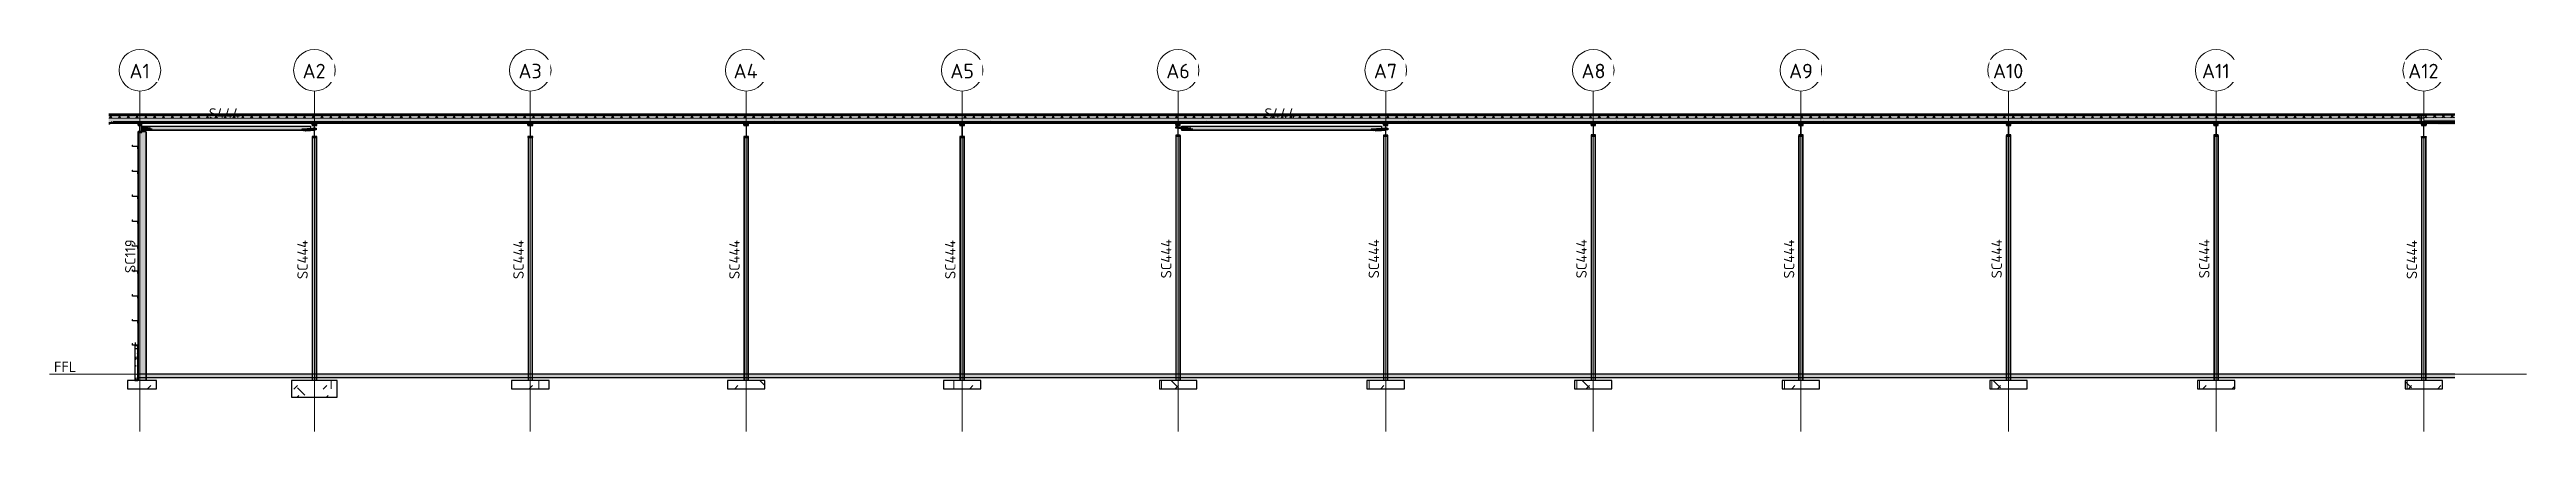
# Model space of a CAD drawing. Header units: millimetres. Extents: x 632 to 421542, y -3890 to 20851.
# Drawn here: x 302236 to 421542, y 2441 to 20851 of the extents above; entities that cross this region are included whole.
import ezdxf

# ---------------------------------------------------------------- set-up
doc = ezdxf.new("R2010")
doc.units = ezdxf.units.MM
for name, pattern in [('Dash', [7, 5, -2]), ('Hidden', [4, 3, -1]), ('Hidden Half', [3, 2, -1])]:
    doc.linetypes.add(name, pattern=pattern)
for name, color, linetype, lineweight in [('A-200-M_WALL_EXT', 113, 'Continuous', 13), ('A-200-M_WALL_PAT', 111, 'Continuous', 13), ('A-200-MH_WALL', 110, 'Hidden', 13), ('A-230-H-FLOOR', 190, 'Continuous', 13), ('A-230-M_FLOOR', 192, 'Continuous', 13), ('A-270-M_ROOF', 132, 'Continuous', 13), ('S-160-M_FOUND', 171, 'Continuous', 13), ('S-160-MH_FOUND', 171, 'Hidden Half', 13), ('S-280-A_COLUMN', 171, 'Continuous', 18), ('S-280-A_STRUCT_FRAME', 2, 'Continuous', 18), ('S-280-M_COLUMN', 52, 'Continuous', 13), ('S-280-M_STRUCT_FRAME', 12, 'Continuous', 13), ('S-280-MH_COLUMN', 52, 'Hidden Half', 13), ('Z-030-M_GRID', 191, 'Continuous', 13), ('Z-033_T_GRIDREF', 31, 'Continuous', 13), ('Z-230-A_LEVEL', 51, 'Continuous', 13), ('Z-230_A_LEVEL', 51, 'Continuous', 18)]:
    doc.layers.add(name, color=color, linetype=linetype, lineweight=lineweight)
doc.styles.add('ISOCPEUR_1', font='isocpeur.ttf', dxfattribs={"height": 700})
doc.styles.add('ISOCPEUR_2', font='isocpeur.ttf', dxfattribs={"height": 500})
pattern_1 = [(45, (-979703.3, 0), (-1414.214, 0), [750, -3000]), (45, (-978703.3, 1000), (-1414.214, 0), [750, -3000]), (45, (-977703.3, -300), (-1414.214, 0), [250, -2000]), (90, (-977703.33, 500), (-500, 500), [500, -2000]), (315, (-977703.3, 1000), (0, 2828.43), [500, -3000]), (0, (-978703.3, 1000), (2000, 2000), [300, -1000]), (0, (-981203.3, 2000), (2000, 2000), [300, -2000])]

msp = doc.modelspace()

# ---------------------------------------------------------------- texts
at = {"layer": 'S-280-A_COLUMN', "lineweight": 13, "char_height": 500, "attachment_point": 1, "rotation": 90, "style": 'ISOCPEUR_2'}
for s, insert, width in [('SC119', (305875, 10076), 1956.12), ('SC444', (314174, 9786), 2356.96), ('SC444', (324574, 9786), 2356.96), ('SC444', (334974, 9786), 2356.96), ('SC444', (345374, 9786), 2356.96), ('SC444', (355774, 9821), 2356.96), ('SC444', (365774, 9821), 2356.96), ('SC444', (375774, 9824), 2356.96), ('SC444', (385774, 9816), 2356.96), ('SC444', (395774, 9824), 2356.96), ('SC444', (405774, 9824), 2356.96), ('SC444', (415774, 9786), 2356.96)]:
    msp.add_mtext(s, dxfattribs=dict(at, insert=insert, width=width))
at = {"layer": 'S-280-A_STRUCT_FRAME', "lineweight": 13, "char_height": 500, "width": 1924.05, "attachment_point": 1, "style": 'ISOCPEUR_2'}
for insert in [(309910, 18017), (360756, 18017)]:
    msp.add_mtext('S444', dxfattribs=dict(at, insert=insert))
at = {"layer": 'Z-230_A_LEVEL', "lineweight": 13, "insert": (302451, 5806), "char_height": 500, "width": 1298.73, "attachment_point": 1, "style": 'ISOCPEUR_2'}
msp.add_mtext('FFL', dxfattribs=at)

# ---------------------------------------------------------------- blocks, each defined once
blk = doc.blocks.new('Ridge Capping - Ridge Capping-1882401-S6_501-SECTION 2A')
at = {"layer": 'A-270-M_ROOF', "lineweight": 5, "transparency": 33554432}
for points in [[(-1014161, 17720), (-913251, 17720), (-913251, 17746), (-1024756, 17746), (-1024756, 17720), (-1017693, 17720)], [(-1024756, 17716), (-913251, 17716), (-913251, 17743), (-1024756, 17743)], [(-1007098, 17716), (-913251, 17716), (-913251, 17720), (-1024756, 17720), (-1024756, 17716), (-1010630, 17716)], [(-913448, 17734), (-911747, 17734), (-911747, 17738), (-913447, 17738)], [(-912630, 17738), (-911747, 17738), (-911747, 17754), (-913421, 17754), (-913447, 17738), (-913071, 17738)], [(-913394, 17713), (-911747, 17713), (-911747, 17751), (-913421, 17751)]]:
    blk.add_hatch(color=253, dxfattribs=at).paths.add_polyline_path(points)
at = {"layer": 'A-270-M_ROOF', "color": 53, "lineweight": 5}
for p, q in [((-1024756, 17746), (-1024660, 17746)), ((-1024469, 17743), (-1024756, 17743)), ((-1024660, 17720), (-1024756, 17720)), ((-1024477, 17720), (-1024756, 17720)), ((-1024469, 17716), (-1024756, 17716)), ((-1024469, 17716), (-1024756, 17716)), ((-1024660, 17746), (-1024477, 17746)), ((-1024487, 17720), (-1024660, 17720)), ((-1024480, 17720), (-1024487, 17720)), ((-1024469, 17720), (-1024479, 17720)), ((-1024477, 17746), (-913434, 17746)), ((-913560, 17720), (-1024477, 17720)), ((-913571, 17720), (-1024469, 17720)), ((-913743, 17716), (-1024469, 17716)), ((-913554, 17743), (-1024467, 17743)), ((-913743, 17716), (-1024467, 17716)), ((-913571, 17716), (-913743, 17716)), ((-913425, 17716), (-913743, 17716)), ((-913560, 17720), (-913570, 17720)), ((-913554, 17716), (-913570, 17716)), ((-913425, 17720), (-913560, 17720)), ((-913425, 17720), (-913559, 17720)), ((-913439, 17743), (-913554, 17743)), ((-913425, 17716), (-913554, 17716)), ((-913427, 17747), (-913448, 17734)), ((-913448, 17734), (-913447, 17738)), ((-913448, 17734), (-913425, 17734)), ((-913447, 17738), (-913425, 17751)), ((-913447, 17738), (-913425, 17738)), ((-913425, 17743), (-913439, 17743)), ((-913434, 17746), (-913425, 17746)), ((-913421, 17743), (-913423, 17743)), ((-913423, 17738), (-911747, 17738)), ((-913423, 17734), (-911747, 17734)), ((-913421, 17754), (-913419, 17751)), ((-911747, 17754), (-913421, 17754)), ((-913419, 17748), (-913421, 17751)), ((-913421, 17751), (-911747, 17751)), ((-913421, 17746), (-913251, 17746)), ((-913251, 17743), (-913421, 17743)), ((-913399, 17720), (-913421, 17720)), ((-913251, 17720), (-913421, 17720)), ((-913396, 17716), (-913421, 17716)), ((-913365, 17716), (-913421, 17716)), ((-913419, 17751), (-913417, 17748)), ((-913410, 17734), (-913415, 17743)), ((-913413, 17743), (-913407, 17734)), ((-913402, 17724), (-913410, 17734)), ((-913407, 17734), (-913395, 17717)), ((-913399, 17720), (-913402, 17724)), ((-913396, 17716), (-913399, 17720)), ((-913251, 17720), (-913399, 17720)), ((-913394, 17713), (-913396, 17716)), ((-913365, 17716), (-913396, 17716)), ((-913395, 17717), (-913365, 17717)), ((-913395, 17716), (-913394, 17713)), ((-913394, 17713), (-913365, 17713)), ((-913365, 17717), (-913358, 17717)), ((-913354, 17716), (-913365, 17716)), ((-913354, 17716), (-913365, 17716)), ((-913365, 17713), (-913348, 17713)), ((-913357, 17717), (-913251, 17717)), ((-913251, 17716), (-913354, 17716)), ((-913251, 17716), (-913354, 17716)), ((-913348, 17713), (-913251, 17713)), ((-913251, 17746), (-913251, 17734)), ((-913251, 17734), (-913251, 17743)), ((-913251, 17743), (-913251, 17734)), ((-913251, 17734), (-913251, 17743)), ((-913251, 17734), (-913251, 17720)), ((-913251, 17716), (-913251, 17734)), ((-913251, 17734), (-913251, 17724)), ((-913251, 17724), (-913251, 17733)), ((-913251, 17724), (-913251, 17716)), ((-913251, 17720), (-913251, 17723)), ((-913251, 17720), (-913251, 17716)), ((-913251, 17716), (-913251, 17720)), ((-913251, 17717), (-913145, 17717)), ((-913251, 17713), (-913154, 17713)), ((-913154, 17713), (-913137, 17713)), ((-913144, 17717), (-913137, 17717)), ((-913137, 17717), (-912946, 17717)), ((-913137, 17713), (-912941, 17713)), ((-912946, 17717), (-912932, 17717)), ((-912941, 17713), (-912932, 17713)), ((-912930, 17717), (-911747, 17717)), ((-912930, 17713), (-911747, 17713))]:
    blk.add_line(p, q, dxfattribs=at)
blk = doc.blocks.new('Roof Gutters2 - Roof Gutters-1883888-S6_501-SECTION 2A')
at = {"layer": 'A-270-M_ROOF', "lineweight": 5, "transparency": 33554432}
for points in [[(-913365, 17701), (-913358, 17701), (-913358, 17718), (-913365, 17718)], [(-913251, 17647), (-913137, 17701), (-913144, 17701), (-913251, 17651), (-913358, 17701), (-913365, 17701)], [(-913251, 17651), (-913251, 17668), (-913358, 17718), (-913358, 17701)], [(-913251, 17651), (-913144, 17701), (-913144, 17718), (-913251, 17668)], [(-913144, 17701), (-913137, 17701), (-913137, 17718), (-913144, 17718)]]:
    blk.add_hatch(color=253, dxfattribs=at).paths.add_polyline_path(points)
at = {"layer": 'A-270-M_ROOF', "color": 53, "lineweight": 5}
for p, q in [((-913361, 17716), (-913365, 17718)), ((-913365, 17718), (-913358, 17718)), ((-913365, 17718), (-913365, 17701)), ((-913358, 17701), (-913365, 17701)), ((-913365, 17701), (-913251, 17647)), ((-913315, 17694), (-913361, 17716)), ((-913358, 17718), (-913354, 17716)), ((-913358, 17718), (-913358, 17701)), ((-913251, 17651), (-913358, 17701)), ((-913354, 17716), (-913308, 17694)), ((-913293, 17684), (-913315, 17694)), ((-913308, 17694), (-913286, 17684)), ((-913275, 17676), (-913293, 17684)), ((-913286, 17684), (-913268, 17676)), ((-913251, 17665), (-913275, 17676)), ((-913268, 17676), (-913251, 17668)), ((-913144, 17701), (-913251, 17651)), ((-913251, 17647), (-913137, 17701)), ((-913208, 17685), (-913251, 17665)), ((-913251, 17668), (-913215, 17685)), ((-913251, 17668), (-913251, 17659)), ((-913251, 17665), (-913251, 17659)), ((-913251, 17659), (-913251, 17647)), ((-913251, 17659), (-913251, 17651)), ((-913215, 17685), (-913193, 17695)), ((-913186, 17695), (-913208, 17685)), ((-913193, 17695), (-913144, 17718)), ((-913137, 17718), (-913186, 17695)), ((-913144, 17718), (-913137, 17718)), ((-913144, 17718), (-913144, 17701)), ((-913137, 17701), (-913144, 17701)), ((-913137, 17701), (-913137, 17718))]:
    blk.add_line(p, q, dxfattribs=at)
blk = doc.blocks.new('Roof Gutters1 - Roof Gutters-1884510-S6_501-SECTION 2A')
at = {"layer": 'A-270-M_ROOF', "lineweight": 5, "transparency": 33554432}
for points in [[(-912932, 17731), (-912930, 17734), (-912950, 17748), (-913552, 17748), (-913572, 17734), (-913570, 17731), (-913551, 17745), (-912951, 17745)], [(-913570, 17687), (-913569, 17688), (-913551, 17701), (-913551, 17745), (-913570, 17731)], [(-913551, 17701), (-912951, 17701), (-912951, 17745), (-913551, 17745)], [(-912932, 17687), (-912932, 17731), (-912951, 17745), (-912951, 17701), (-912933, 17688)], [(-912932, 17688), (-912930, 17690), (-912932, 17731)]]:
    blk.add_hatch(color=253, dxfattribs=at).paths.add_polyline_path(points)
at = {"layer": 'A-270-M_ROOF', "color": 53, "lineweight": 5}
for p, q in [((-913559, 17743), (-913572, 17734)), ((-913572, 17734), (-913570, 17731)), ((-913572, 17720), (-913572, 17734)), ((-913572, 17703), (-913572, 17716)), ((-913572, 17694), (-913572, 17699)), ((-913572, 17690), (-913572, 17694)), ((-913570, 17731), (-913554, 17743)), ((-913570, 17720), (-913570, 17731)), ((-913570, 17717), (-913570, 17719)), ((-913570, 17703), (-913570, 17716)), ((-913570, 17694), (-913570, 17699)), ((-913570, 17687), (-913570, 17694)), ((-913554, 17746), (-913559, 17743)), ((-913552, 17748), (-913554, 17746)), ((-913554, 17743), (-913551, 17745)), ((-913431, 17748), (-913552, 17748)), ((-913552, 17720), (-913552, 17742)), ((-913552, 17716), (-913552, 17720)), ((-913552, 17704), (-913552, 17716)), ((-913551, 17745), (-913436, 17745)), ((-913551, 17720), (-913551, 17743)), ((-913551, 17716), (-913551, 17720)), ((-913551, 17703), (-913551, 17716)), ((-913436, 17745), (-913425, 17745)), ((-913425, 17748), (-913431, 17748)), ((-913423, 17745), (-913421, 17745)), ((-912983, 17748), (-913421, 17748)), ((-913421, 17745), (-913251, 17745)), ((-913251, 17745), (-912951, 17745)), ((-912950, 17748), (-912983, 17748)), ((-912951, 17745), (-912937, 17734)), ((-912951, 17745), (-912951, 17738)), ((-912951, 17738), (-912951, 17734)), ((-912951, 17734), (-912951, 17713)), ((-912951, 17713), (-912951, 17711)), ((-912951, 17711), (-912951, 17701)), ((-912931, 17734), (-912950, 17748)), ((-912950, 17744), (-912950, 17748)), ((-912950, 17734), (-912950, 17744)), ((-912950, 17713), (-912950, 17734)), ((-912950, 17711), (-912950, 17713)), ((-912950, 17704), (-912950, 17711)), ((-912937, 17734), (-912932, 17731)), ((-912932, 17731), (-912930, 17734)), ((-912932, 17711), (-912932, 17731)), ((-912932, 17697), (-912932, 17711)), ((-912932, 17687), (-912932, 17697)), ((-912930, 17711), (-912930, 17734)), ((-912930, 17697), (-912930, 17711)), ((-912930, 17690), (-912930, 17697))]:
    blk.add_line(p, q, dxfattribs=at)
blk = doc.blocks.new('Roof Gutters3 - Roof Gutters-1885272-S6_501-SECTION 2A')
at = {"layer": 'A-270-M_ROOF', "lineweight": 5, "transparency": 33554432}
for points in [[(-1024496, 17751), (-1024756, 17747), (-1024756, 17703), (-1024496, 17708)], [(-1024756, 17700), (-1024497, 17705), (-1024496, 17748), (-1024756, 17744), (-1024756, 17706)], [(-1024756, 17291), (-1024756, 17248), (-1024701, 17248), (-1024701, 17291)], [(-1024702, 17245), (-1024701, 17288), (-1024756, 17288), (-1024756, 17245), (-1024704, 17245)], [(-1024479, 17699), (-1024479, 17743), (-1024496, 17748), (-1024497, 17705), (-1024480, 17700)], [(-1024496, 17751), (-1024496, 17708), (-1024468, 17699), (-1024469, 17743)], [(-1024479, 17699), (-1024469, 17700), (-1024469, 17743), (-1024479, 17743)], [(-913743, 17700), (-913425, 17705), (-913425, 17722), (-913743, 17716)], [(-913741, 17656), (-913741, 17698), (-913423, 17703), (-913425, 17705), (-913743, 17700), (-913743, 17656)], [(-913423, 17754), (-913423, 17770), (-913425, 17770), (-913425, 17754)]]:
    blk.add_hatch(color=253, dxfattribs=at).paths.add_polyline_path(points)
h = blk.add_hatch(color=253, dxfattribs=at)
h.paths.add_polyline_path([(-1024701, 17245), (-1024701, 17248), (-1024756, 17246), (-1024756, 17245)])
h.paths.add_polyline_path([(-1024468, 17699), (-1024496, 17708), (-1024756, 17703), (-1024756, 17700), (-1024496, 17705), (-1024479, 17699)])
at = {"layer": 'A-270-M_ROOF', "color": 53, "lineweight": 5}
for p, q in [((-1024756, 17747), (-1024496, 17751)), ((-1024660, 17746), (-1024756, 17744)), ((-1024496, 17708), (-1024756, 17703)), ((-1024756, 17700), (-1024496, 17705)), ((-1024756, 17291), (-1024701, 17291)), ((-1024701, 17288), (-1024756, 17288)), ((-1024701, 17248), (-1024756, 17248)), ((-1024756, 17245), (-1024701, 17245)), ((-1024702, 17248), (-1024701, 17287)), ((-1024701, 17287), (-1024702, 17245)), ((-1024701, 17288), (-1024701, 17291)), ((-1024701, 17291), (-1024701, 17287)), ((-1024701, 17287), (-1024701, 17248)), ((-1024701, 17245), (-1024701, 17287)), ((-1024701, 17245), (-1024701, 17248)), ((-1024496, 17748), (-1024659, 17746)), ((-1024496, 17743), (-1024497, 17716)), ((-1024497, 17716), (-1024497, 17708)), ((-1024497, 17708), (-1024497, 17705)), ((-1024496, 17751), (-1024496, 17748)), ((-1024496, 17751), (-1024477, 17746)), ((-1024496, 17708), (-1024496, 17751)), ((-1024496, 17748), (-1024496, 17746)), ((-1024487, 17746), (-1024496, 17748)), ((-1024496, 17748), (-1024496, 17746)), ((-1024496, 17708), (-1024496, 17748)), ((-1024496, 17746), (-1024496, 17743)), ((-1024496, 17746), (-1024496, 17743)), ((-1024496, 17743), (-1024496, 17716)), ((-1024496, 17716), (-1024496, 17708)), ((-1024468, 17699), (-1024496, 17708)), ((-1024496, 17705), (-1024496, 17708)), ((-1024496, 17705), (-1024479, 17699)), ((-1024479, 17743), (-1024487, 17746)), ((-1024469, 17743), (-1024479, 17743)), ((-1024479, 17743), (-1024479, 17716)), ((-1024479, 17716), (-1024479, 17743)), ((-1024479, 17716), (-1024479, 17703)), ((-1024479, 17699), (-1024479, 17716)), ((-1024479, 17702), (-1024479, 17700)), ((-1024479, 17699), (-1024468, 17699)), ((-1024477, 17746), (-1024469, 17743)), ((-1024469, 17743), (-1024469, 17716)), ((-1024469, 17716), (-1024469, 17743)), ((-1024469, 17716), (-1024469, 17703)), ((-1024468, 17699), (-1024469, 17716)), ((-1024469, 17702), (-1024469, 17700)), ((-913743, 17716), (-913425, 17722)), ((-913743, 17700), (-913743, 17716)), ((-913743, 17716), (-913743, 17700)), ((-913425, 17705), (-913743, 17700)), ((-913743, 17700), (-913743, 17656)), ((-913743, 17676), (-913743, 17699)), ((-913743, 17673), (-913743, 17676)), ((-913741, 17673), (-913743, 17673)), ((-913743, 17673), (-913743, 17659)), ((-913743, 17659), (-913743, 17656)), ((-913743, 17656), (-913741, 17656)), ((-913674, 17716), (-913741, 17715)), ((-913741, 17715), (-913741, 17700)), ((-913741, 17715), (-913741, 17700)), ((-913741, 17698), (-913423, 17703)), ((-913741, 17656), (-913741, 17698)), ((-913741, 17698), (-913741, 17676)), ((-913741, 17676), (-913741, 17673)), ((-913741, 17673), (-913741, 17659)), ((-913741, 17659), (-913741, 17656)), ((-913425, 17720), (-913674, 17716)), ((-913425, 17722), (-913425, 17770)), ((-913425, 17770), (-913423, 17770)), ((-913425, 17770), (-913425, 17754)), ((-913423, 17754), (-913425, 17754)), ((-913425, 17754), (-913425, 17705)), ((-913425, 17705), (-913425, 17722)), ((-913423, 17770), (-913423, 17720)), ((-913423, 17770), (-913423, 17754)), ((-913423, 17703), (-913423, 17754)), ((-913423, 17720), (-913423, 17703))]:
    blk.add_line(p, q, dxfattribs=at)
blk = doc.blocks.new('25021-APA-ZZ-ZZ-M3-AR-000001_V3_rvt-3-S6_501-SECTION 2A')
at = {"layer": 'A-270-M_ROOF', "lineweight": 5, "transparency": 33554432}
for color, points in [(9, [(-1024756, 17699), (-913251, 17699), (-913251, 17743), (-1024756, 17743)]), (10, [(-1024756, 17659), (-913251, 17659), (-913251, 17703), (-1024756, 17703), (-1024756, 17659)]), (9, [(-1024756, 17659), (-913251, 17659), (-913251, 17703), (-1024756, 17702)]), (254, [(-1024756, 17287), (-913251, 17287), (-913251, 17538), (-1024756, 17538), (-1024756, 17407)]), (254, [(-1022990, 17287), (-913251, 17287), (-913251, 17331), (-1024756, 17331), (-1024756, 17287), (-1023873, 17287)]), (9, [(-913421, 17724), (-911747, 17731), (-911747, 17751), (-913421, 17751)]), (10, [(-913421, 17684), (-911747, 17691), (-911747, 17711), (-913421, 17711)]), (254, [(-913421, 17313), (-911747, 17321), (-911747, 17571), (-913421, 17563), (-913421, 17407)]), (9, [(-913356, 17657), (-911747, 17657), (-911747, 17697), (-913356, 17697)]), (254, [(-913356, 17285), (-911747, 17285), (-911747, 17657), (-913356, 17657), (-913356, 17407)]), (9, [(-911747, 17602), (-911747, 17657), (-913356, 17657), (-913356, 17614), (-912630, 17608)]), (254, [(-911747, 17230), (-911747, 17285), (-913356, 17285), (-913356, 17250), (-913137, 17250), (-913137, 17241), (-912630, 17237)])]:
    blk.add_hatch(color=color, dxfattribs=at).paths.add_polyline_path(points)
at = {"layer": 'A-270-M_ROOF', "transparency": 33554432}
for points in [[(-1024756, 17659), (-913251, 17659), (-913251, 17699), (-1024756, 17699)], [(-913421, 17684), (-911747, 17691), (-911747, 17731), (-913421, 17724)]]:
    blk.add_hatch(color=9, dxfattribs=at).paths.add_polyline_path(points)
at = {"layer": 'A-270-M_ROOF', "lineweight": 5}
h = blk.add_hatch(dxfattribs=at)
h.set_pattern_fill('FP_26', angle=45, style=0, pattern_type=2)
h.set_pattern_definition([(45, (-979703.33, 2e-08), (-212.132, 212.132), []), (135, (-979703.33, 2e-08), (-212.132, -212.132), [])])
h.paths.add_polyline_path([(-1024756, 17538), (-913251, 17538), (-913251, 17659), (-1024756, 17659)])
h = blk.add_hatch(dxfattribs=at)
h.set_pattern_fill('FP_27', angle=45, style=0, pattern_type=2)
h.set_pattern_definition([(45.26207, (-979703.33, -5e-07), (-213.1001, 211.1595), []), (135.262, (-979703.33, -5e-07), (-211.1598, -213.0998), [])])
h.paths.add_polyline_path([(-913421, 17563), (-911747, 17571), (-911747, 17691), (-913421, 17684)])
at = {"layer": 'A-270-M_ROOF', "color": 53, "lineweight": 5}
for p, q in [((-1024469, 17743), (-1024756, 17743)), ((-1024625, 17703), (-1024756, 17703)), ((-1024756, 17703), (-1024625, 17703)), ((-913251, 17699), (-1024756, 17699)), ((-913251, 17659), (-1024756, 17659)), ((-1024756, 17659), (-913251, 17659)), ((-1024756, 17538), (-913251, 17538)), ((-1024756, 17331), (-913421, 17331)), ((-1024756, 17287), (-913251, 17287)), ((-1024489, 17703), (-1024625, 17703)), ((-1024625, 17703), (-1024489, 17703)), ((-1024468, 17703), (-1024489, 17703)), ((-1024489, 17703), (-1024468, 17703)), ((-996503, 17703), (-1024468, 17703)), ((-1024468, 17703), (-996503, 17703)), ((-913554, 17743), (-1024467, 17743)), ((-913743, 17703), (-996503, 17703)), ((-996503, 17703), (-913743, 17703)), ((-913469, 17703), (-913743, 17703)), ((-913743, 17703), (-913469, 17703)), ((-913439, 17743), (-913554, 17743)), ((-913421, 17703), (-913469, 17703)), ((-913469, 17703), (-913421, 17703)), ((-913425, 17743), (-913439, 17743)), ((-913421, 17743), (-913423, 17743)), ((-911747, 17751), (-913421, 17751)), ((-913421, 17734), (-913421, 17751)), ((-913421, 17751), (-913421, 17748)), ((-913251, 17743), (-913421, 17743)), ((-913421, 17743), (-913421, 17734)), ((-913421, 17724), (-913421, 17734)), ((-913421, 17734), (-913421, 17716)), ((-911747, 17731), (-913421, 17724)), ((-913421, 17724), (-913421, 17684)), ((-913421, 17716), (-913421, 17711)), ((-913365, 17711), (-913421, 17711)), ((-913421, 17684), (-913421, 17711)), ((-913421, 17711), (-913421, 17703)), ((-913421, 17711), (-913365, 17711)), ((-913421, 17711), (-913421, 17684)), ((-913365, 17703), (-913421, 17703)), ((-913421, 17703), (-913365, 17703)), ((-913421, 17702), (-913421, 17699)), ((-913421, 17699), (-913421, 17694)), ((-913421, 17694), (-913421, 17684)), ((-911747, 17691), (-913421, 17684)), ((-913421, 17684), (-911747, 17691)), ((-913421, 17684), (-913421, 17313)), ((-913421, 17684), (-913421, 17659)), ((-913421, 17659), (-913421, 17340)), ((-913421, 17563), (-911747, 17571)), ((-913421, 17340), (-913251, 17340)), ((-913421, 17340), (-913421, 17313)), ((-913421, 17331), (-913251, 17331)), ((-913421, 17313), (-911747, 17321)), ((-913343, 17711), (-913365, 17711)), ((-913365, 17711), (-913343, 17711)), ((-913326, 17703), (-913365, 17703)), ((-913365, 17703), (-913326, 17703)), ((-913356, 17694), (-913356, 17697)), ((-913356, 17697), (-913350, 17697)), ((-913356, 17694), (-913356, 17697)), ((-913356, 17684), (-913356, 17694)), ((-913356, 17684), (-913356, 17694)), ((-913356, 17659), (-913356, 17684)), ((-913356, 17659), (-913356, 17684)), ((-913356, 17331), (-913356, 17657)), ((-913356, 17654), (-913356, 17657)), ((-913356, 17313), (-913356, 17330)), ((-913356, 17287), (-913356, 17313)), ((-911747, 17285), (-913356, 17285)), ((-913356, 17285), (-913356, 17243)), ((-913350, 17697), (-913313, 17697)), ((-913251, 17711), (-913343, 17711)), ((-913343, 17711), (-913251, 17711)), ((-913251, 17703), (-913326, 17703)), ((-913326, 17703), (-913251, 17703)), ((-913313, 17697), (-913251, 17697)), ((-913251, 17734), (-913251, 17743)), ((-913251, 17743), (-913251, 17734)), ((-913251, 17716), (-913251, 17734)), ((-913251, 17734), (-913251, 17724)), ((-913251, 17723), (-913251, 17716)), ((-913251, 17699), (-913251, 17716)), ((-913251, 17716), (-913251, 17713)), ((-913251, 17713), (-913251, 17711)), ((-913159, 17711), (-913251, 17711)), ((-913251, 17711), (-913251, 17703)), ((-913251, 17711), (-913159, 17711)), ((-913251, 17694), (-913251, 17703)), ((-913251, 17703), (-913251, 17699)), ((-913251, 17703), (-913251, 17684)), ((-913251, 17699), (-913251, 17703)), ((-913251, 17703), (-913251, 17699)), ((-913251, 17659), (-913251, 17699)), ((-913251, 17697), (-913251, 17684)), ((-913251, 17684), (-913251, 17697)), ((-913251, 17697), (-913189, 17697)), ((-913251, 17684), (-913251, 17694)), ((-913251, 17659), (-913251, 17684)), ((-913251, 17684), (-913251, 17668)), ((-913251, 17684), (-913251, 17676)), ((-913251, 17668), (-913251, 17684)), ((-913251, 17676), (-913251, 17659)), ((-913251, 17668), (-913251, 17659)), ((-913251, 17659), (-913251, 17668)), ((-913251, 17651), (-913251, 17659)), ((-913251, 17287), (-913251, 17651)), ((-913251, 17340), (-911747, 17340)), ((-913251, 17331), (-913251, 17322)), ((-913251, 17314), (-913251, 17331)), ((-913251, 17322), (-913251, 17314)), ((-913251, 17314), (-913251, 17287)), ((-913251, 17287), (-913251, 17314)), ((-913189, 17697), (-913153, 17697)), ((-913137, 17711), (-913159, 17711)), ((-913159, 17711), (-913137, 17711)), ((-913152, 17697), (-913145, 17697)), ((-913145, 17697), (-911747, 17697)), ((-911747, 17711), (-913137, 17711)), ((-913137, 17711), (-911747, 17711))]:
    blk.add_line(p, q, dxfattribs=at)
for name in ['Roof Gutters3 - Roof Gutters-1885272-S6_501-SECTION 2A', 'Ridge Capping - Ridge Capping-1882401-S6_501-SECTION 2A', 'Roof Gutters1 - Roof Gutters-1884510-S6_501-SECTION 2A', 'Roof Gutters2 - Roof Gutters-1883888-S6_501-SECTION 2A']:
    blk.add_blockref(name, (0, 0), dxfattribs=at)
blk = doc.blocks.new('NRP_Framing-Steel-EA - RB725 - 75x75x8EA-4110800-S6_501-SECTION 2A')
at = {"layer": 'S-280-M_STRUCT_FRAME', "linetype": 'Dash', "lineweight": 25}
for points in [[(-1022766, 17005), (-1022773, 17081), (-1023120, 17109), (-1023120, 17035), (-1022990, 17024)], [(-1022766, 17005), (-1022658, 17005), (-1022658, 17013), (-1022755, 17013), (-1022761, 17081), (-1022773, 17081)], [(-1022658, 17013), (-1022756, 17021), (-1022755, 17013)]]:
    blk.add_hatch(color=256, dxfattribs=at).paths.add_polyline_path(points)
at = {"layer": 'S-280-M_STRUCT_FRAME', "lineweight": 25}
for p, q in [((-1023120, 17109), (-1023114, 17110)), ((-1023120, 17035), (-1023120, 17109)), ((-1023120, 17109), (-1022773, 17081)), ((-1022766, 17005), (-1023120, 17035)), ((-1023114, 17110), (-1022761, 17081)), ((-1022761, 17081), (-1022773, 17081)), ((-1022773, 17081), (-1022766, 17005)), ((-1022766, 17005), (-1022658, 17005)), ((-1022755, 17013), (-1022761, 17081)), ((-1022756, 17021), (-1022658, 17013)), ((-1022658, 17013), (-1022755, 17013)), ((-1022658, 17005), (-1022658, 17013))]:
    blk.add_line(p, q, dxfattribs=at)
blk = doc.blocks.new('NRP_Framing-Steel-Purlin C - P946 - EC250-24-4110021-S6_501-SECTION 2A')
at = {"layer": 'S-280-M_STRUCT_FRAME', "color": 1, "lineweight": 25}
blk.add_line((-1024603, 17342), (-1024603, 17385), dxfattribs=at)
blk.add_line((-1024603, 17342), (-1024603, 17385), dxfattribs=at)
blk = doc.blocks.new('NRP_Framing-Steel-Purlin C - P946 - EC250-24-4111189-S6_501-SECTION 2A')
at = {"layer": 'S-280-M_STRUCT_FRAME', "color": 1, "lineweight": 25}
blk.add_line((-1024603, 17385), (-1024603, 17385), dxfattribs=at)
blk.add_line((-1024603, 17385), (-1024603, 17385), dxfattribs=at)
blk = doc.blocks.new('NRP_Framing-Steel-Purlin C - P946 - EC250-24-4049812-S6_501-SECTION 2A')
at = {"layer": 'S-280-M_STRUCT_FRAME', "color": 1, "lineweight": 25}
blk.add_line((-913370, 17343), (-913370, 17369), dxfattribs=at)
blk.add_line((-913370, 17343), (-913370, 17369), dxfattribs=at)
blk = doc.blocks.new('NRP_Framing-Steel-Purlin Z - P916 - EZ250-24-4037895-S6_501-SECTION 2A')
at = {"layer": 'S-280-M_STRUCT_FRAME', "color": 1, "lineweight": 25}
for p, q in [((-1016102, 17367), (-1024549, 17367)), ((-1013601, 17367), (-1016101, 17367)), ((-1013501, 17375), (-1013601, 17367))]:
    blk.add_line(p, q, dxfattribs=at)
blk = doc.blocks.new('NRP_Framing-Steel-Purlin Z - P914 - EZ250-15-4038738-S6_501-SECTION 2A')
at = {"layer": 'S-280-M_STRUCT_FRAME', "color": 150, "lineweight": 25}
for p, q in [((-1016101, 17367), (-1016201, 17358)), ((-1005702, 17367), (-1016101, 17367)), ((-1003201, 17367), (-1005701, 17367)), ((-1003101, 17375), (-1003201, 17367))]:
    blk.add_line(p, q, dxfattribs=at)
blk = doc.blocks.new('NRP_Framing-Steel-Purlin Z - P914 - EZ250-15-V84-S6_501-SECTION 2A')
at = {"layer": 'S-280-M_STRUCT_FRAME', "color": 150, "lineweight": 25}
for p, q in [((-984901, 17367), (-985001, 17358)), ((-974502, 17367), (-984901, 17367)), ((-972001, 17367), (-974501, 17367)), ((-971901, 17375), (-972001, 17367))]:
    blk.add_line(p, q, dxfattribs=at)
blk = doc.blocks.new('NRP_Framing-Steel-Purlin Z - P914 - EZ250-15-4038770-S6_501-SECTION 2A')
at = {"layer": 'S-280-M_STRUCT_FRAME', "color": 150, "lineweight": 25}
for p, q in [((-974501, 17367), (-974601, 17358)), ((-964652, 17367), (-974501, 17367)), ((-962251, 17367), (-964651, 17367)), ((-962151, 17375), (-962251, 17367))]:
    blk.add_line(p, q, dxfattribs=at)
blk = doc.blocks.new('NRP_Framing-Steel-Purlin Z - P914 - EZ250-15-4038690-S6_501-SECTION 2A')
at = {"layer": 'S-280-M_STRUCT_FRAME', "color": 150, "lineweight": 25}
for p, q in [((-964651, 17367), (-964751, 17358)), ((-954652, 17367), (-964651, 17367)), ((-952251, 17367), (-954651, 17367)), ((-952151, 17375), (-952251, 17367))]:
    blk.add_line(p, q, dxfattribs=at)
blk = doc.blocks.new('NRP_Framing-Steel-Purlin Z - P914 - EZ250-15-V85-S6_501-SECTION 2A')
at = {"layer": 'S-280-M_STRUCT_FRAME', "color": 150, "lineweight": 25}
for p, q in [((-944651, 17367), (-944751, 17358)), ((-934252, 17367), (-944651, 17367)), ((-932251, 17367), (-934251, 17367)), ((-932151, 17375), (-932251, 17367))]:
    blk.add_line(p, q, dxfattribs=at)
blk = doc.blocks.new('NRP_Framing-Steel-Purlin Z - P914 - EZ250-15-4038691-S6_501-SECTION 2A')
at = {"layer": 'S-280-M_STRUCT_FRAME', "color": 150, "lineweight": 25}
for p, q in [((-934251, 17367), (-934351, 17358)), ((-924652, 17367), (-934251, 17367)), ((-922251, 17367), (-924651, 17367)), ((-922151, 17375), (-922251, 17367))]:
    blk.add_line(p, q, dxfattribs=at)
blk = doc.blocks.new('NRP_Framing-Steel-Purlin Z - P914 - EZ250-15-4070612-S6_501-SECTION 2A')
at = {"layer": 'S-280-M_STRUCT_FRAME', "color": 150, "lineweight": 25}
for p, q in [((-924651, 17367), (-924751, 17358)), ((-913251, 17367), (-924651, 17367))]:
    blk.add_line(p, q, dxfattribs=at)
blk = doc.blocks.new('NRP_Framing-Steel-Purlin Z - P916 - EZ250-24-4043329-S6_501-SECTION 2A')
at = {"layer": 'S-280-M_STRUCT_FRAME', "color": 1, "lineweight": 25}
blk.add_line((-913250, 17350), (-911747, 17354), dxfattribs=at)
blk = doc.blocks.new('NRP_Framing-Steel-Purlin Z - P916 - EZ250-24-4052257-S6_501-SECTION 2A')
at = {"layer": 'S-280-M_STRUCT_FRAME', "color": 1, "lineweight": 25}
blk.add_line((-911747, 17390), (-913251, 17390), dxfattribs=at)
blk = doc.blocks.new('NRP_Framing-Steel-Purlin Z - G915 - EZ250-19-4073033-S6_501-SECTION 2A')
at = {"layer": 'S-280-M_STRUCT_FRAME', "color": 92, "lineweight": 25}
blk.add_line((-1023486, 6726), (-1023486, 6609), dxfattribs=at)
blk = doc.blocks.new('NRP_Framing-Steel-Purlin Z - G915 - EZ250-19-4073844-S6_501-SECTION 2A')
at = {"layer": 'S-280-M_STRUCT_FRAME', "color": 92, "lineweight": 25}
for p, q in [((-1023611, 7840), (-1023590, 7840)), ((-1023611, 7769), (-1023611, 7840)), ((-1023611, 7840), (-1023590, 7840)), ((-1023611, 7769), (-1023611, 7840)), ((-1023361, 7769), (-1023611, 7769)), ((-1023361, 7769), (-1023611, 7769)), ((-1023382, 7693), (-1023361, 7693)), ((-1023382, 7693), (-1023361, 7693)), ((-1023361, 7693), (-1023361, 7769)), ((-1023361, 7693), (-1023361, 7769))]:
    blk.add_line(p, q, dxfattribs=at)
blk = doc.blocks.new('NRP_Framing-Steel-Purlin Z - G915 - EZ250-19-4073754-S6_501-SECTION 2A')
at = {"layer": 'S-280-M_STRUCT_FRAME', "color": 92, "lineweight": 25}
for p, q in [((-1023611, 6680), (-1023590, 6680)), ((-1023611, 6609), (-1023611, 6680)), ((-1023611, 6680), (-1023590, 6680)), ((-1023611, 6609), (-1023611, 6680)), ((-1023361, 6609), (-1023611, 6609)), ((-1023361, 6609), (-1023611, 6609)), ((-1023382, 6533), (-1023361, 6533)), ((-1023382, 6533), (-1023361, 6533)), ((-1023361, 6533), (-1023361, 6609)), ((-1023361, 6533), (-1023361, 6609))]:
    blk.add_line(p, q, dxfattribs=at)
blk = doc.blocks.new('NRP_Column-Steel-SHS - SC444 - 200x200x6_0SHS-V86-S6_501-SECTION 2A')
at = {"layer": 'S-280-MH_COLUMN', "lineweight": 25}
for p, q in [((-1014945, 16602), (-1014945, 16637)), ((-1014945, 5200), (-1014945, 16602)), ((-1014757, 16637), (-1014757, 16602)), ((-1014757, 16602), (-1014757, 5200)), ((-1014945, 5050), (-1014945, 5200)), ((-1014945, 4900), (-1014945, 5050)), ((-1014757, 5200), (-1014757, 5050)), ((-1014757, 5050), (-1014757, 4900))]:
    blk.add_line(p, q, dxfattribs=at)
blk = doc.blocks.new('NRP_Column-Steel-SHS - SC444 - 200x200x6_0SHS-V87-S6_501-SECTION 2A')
at = {"layer": 'S-280-MH_COLUMN', "lineweight": 25}
for p, q in [((-973345, 16671), (-973345, 16706)), ((-973157, 16706), (-973157, 16671)), ((-973345, 5200), (-973345, 16671)), ((-973157, 16671), (-973157, 5200)), ((-973345, 5050), (-973345, 5200)), ((-973345, 4900), (-973345, 5050)), ((-973157, 5200), (-973157, 5050)), ((-973157, 5050), (-973157, 4900))]:
    blk.add_line(p, q, dxfattribs=at)
blk = doc.blocks.new('NRP_Column-Steel-SHS - SC444 - 200x200x6_0SHS-V88-S6_501-SECTION 2A')
at = {"layer": 'S-280-MH_COLUMN', "lineweight": 25}
for p, q in [((-953345, 16676), (-953345, 16711)), ((-953157, 16711), (-953157, 16676)), ((-953345, 5200), (-953345, 16676)), ((-953157, 16676), (-953157, 5200)), ((-953345, 5050), (-953345, 5200)), ((-953345, 4900), (-953345, 5050)), ((-953157, 5200), (-953157, 5050)), ((-953157, 5050), (-953157, 4900))]:
    blk.add_line(p, q, dxfattribs=at)
blk = doc.blocks.new('NRP_Column-Steel-SHS - SC444 - 200x200x6_0SHS-3967927-S6_501-SECTION 2A')
at = {"layer": 'S-280-MH_COLUMN', "lineweight": 25}
for p, q in [((-943345, 16676), (-943345, 16695)), ((-943345, 5200), (-943345, 16676)), ((-943157, 16695), (-943157, 16676)), ((-943157, 16676), (-943157, 5200)), ((-943345, 5050), (-943345, 5200)), ((-943345, 4900), (-943345, 5050)), ((-943157, 5200), (-943157, 5050)), ((-943157, 5050), (-943157, 4900))]:
    blk.add_line(p, q, dxfattribs=at)
blk = doc.blocks.new('NRP_Column-Steel-SHS - SC444 - 200x200x6_0SHS-V73-S6_501-SECTION 2A')
at = {"layer": 'S-280-MH_COLUMN', "lineweight": 25}
for p, q in [((-913345, 16605), (-913345, 16637)), ((-913345, 5200), (-913345, 16605)), ((-913157, 16637), (-913157, 16605)), ((-913157, 16605), (-913157, 5200)), ((-913345, 5050), (-913345, 5200)), ((-913345, 4900), (-913345, 5050)), ((-913157, 5200), (-913157, 5050)), ((-913157, 5050), (-913157, 4900))]:
    blk.add_line(p, q, dxfattribs=at)
blk = doc.blocks.new('NRP_Foundation-Pad Footing Fibre _v2_ - PF3 - 2200 x 2200 x 800d-3893009-S6_501-SECTION 2A')
at = {"layer": 'S-160-M_FOUND'}
h = blk.add_hatch(dxfattribs=at)
h.set_pattern_fill('FP_29', color=256, style=0, pattern_type=2)
h.set_pattern_definition(pattern_1)
h.paths.add_polyline_path([(-1015951, 4900), (-1015951, 4100), (-1013751, 4100), (-1013751, 4900)])
at = {"layer": 'S-160-M_FOUND', "lineweight": 25}
for p, q in [((-1013751, 4900), (-1015951, 4900)), ((-1015951, 4900), (-1015951, 4100)), ((-1013751, 4100), (-1013751, 4900)), ((-1015951, 4100), (-1013751, 4100))]:
    blk.add_line(p, q, dxfattribs=at)
blk = doc.blocks.new('NRP_Foundation-Pad Footing Fibre _v2_ - PF4 -1800 x 1800 x 400d-3893011-S6_501-SECTION 2A')
at = {"layer": 'S-160-M_FOUND'}
h = blk.add_hatch(dxfattribs=at)
h.set_pattern_fill('FP_29', color=256, style=0, pattern_type=2)
h.set_pattern_definition(pattern_1)
h.paths.add_polyline_path([(-1005351, 4500), (-1003551, 4500), (-1003551, 4900), (-1005351, 4900)])
at = {"layer": 'S-160-M_FOUND', "lineweight": 25}
for p, q in [((-1003551, 4900), (-1005351, 4900)), ((-1005351, 4900), (-1005351, 4500)), ((-1003551, 4500), (-1003551, 4900)), ((-1005351, 4500), (-1003551, 4500))]:
    blk.add_line(p, q, dxfattribs=at)
blk = doc.blocks.new('NRP_Foundation-Pad Footing Fibre _v2_ - PF4 -1800 x 1800 x 400d-V74-S6_501-SECTION 2A')
at = {"layer": 'S-160-M_FOUND'}
h = blk.add_hatch(dxfattribs=at)
h.set_pattern_fill('FP_29', color=256, style=0, pattern_type=2)
h.set_pattern_definition(pattern_1)
h.paths.add_polyline_path([(-994951, 4500), (-993151, 4500), (-993151, 4900), (-994951, 4900)])
at = {"layer": 'S-160-M_FOUND', "lineweight": 25}
for p, q in [((-993151, 4900), (-994951, 4900)), ((-994951, 4900), (-994951, 4500)), ((-993151, 4500), (-993151, 4900)), ((-994951, 4500), (-993151, 4500))]:
    blk.add_line(p, q, dxfattribs=at)
blk = doc.blocks.new('NRP_Foundation-Pad Footing Fibre _v2_ - PF4 -1800 x 1800 x 400d-V75-S6_501-SECTION 2A')
at = {"layer": 'S-160-M_FOUND'}
h = blk.add_hatch(dxfattribs=at)
h.set_pattern_fill('FP_29', color=256, style=0, pattern_type=2)
h.set_pattern_definition(pattern_1)
h.paths.add_polyline_path([(-984551, 4500), (-982751, 4500), (-982751, 4900), (-984551, 4900)])
at = {"layer": 'S-160-M_FOUND', "lineweight": 25}
for p, q in [((-982751, 4900), (-984551, 4900)), ((-984551, 4900), (-984551, 4500)), ((-982751, 4500), (-982751, 4900)), ((-984551, 4500), (-982751, 4500))]:
    blk.add_line(p, q, dxfattribs=at)
blk = doc.blocks.new('NRP_Foundation-Pad Footing Fibre _v2_ - PF4 -1800 x 1800 x 400d-V76-S6_501-SECTION 2A')
at = {"layer": 'S-160-M_FOUND'}
h = blk.add_hatch(dxfattribs=at)
h.set_pattern_fill('FP_29', color=256, style=0, pattern_type=2)
h.set_pattern_definition(pattern_1)
h.paths.add_polyline_path([(-974151, 4500), (-972351, 4500), (-972351, 4900), (-974151, 4900)])
at = {"layer": 'S-160-M_FOUND', "lineweight": 25}
for p, q in [((-972351, 4900), (-974151, 4900)), ((-974151, 4900), (-974151, 4500)), ((-972351, 4500), (-972351, 4900)), ((-974151, 4500), (-972351, 4500))]:
    blk.add_line(p, q, dxfattribs=at)
blk = doc.blocks.new('NRP_Foundation-Pad Footing Fibre _v2_ - PF4 -1800 x 1800 x 400d-V77-S6_501-SECTION 2A')
at = {"layer": 'S-160-M_FOUND'}
h = blk.add_hatch(dxfattribs=at)
h.set_pattern_fill('FP_29', color=256, style=0, pattern_type=2)
h.set_pattern_definition(pattern_1)
h.paths.add_polyline_path([(-964151, 4900), (-964151, 4500), (-962351, 4500), (-962351, 4900)])
at = {"layer": 'S-160-M_FOUND', "lineweight": 25}
for p, q in [((-962351, 4900), (-964151, 4900)), ((-964151, 4900), (-964151, 4500)), ((-962351, 4500), (-962351, 4900)), ((-964151, 4500), (-962351, 4500))]:
    blk.add_line(p, q, dxfattribs=at)
blk = doc.blocks.new('NRP_Foundation-Pad Footing Fibre _v2_ - PF4 -1800 x 1800 x 400d-V78-S6_501-SECTION 2A')
at = {"layer": 'S-160-M_FOUND'}
h = blk.add_hatch(dxfattribs=at)
h.set_pattern_fill('FP_29', color=256, style=0, pattern_type=2)
h.set_pattern_definition(pattern_1)
h.paths.add_polyline_path([(-954151, 4500), (-952351, 4500), (-952351, 4900), (-954151, 4900)])
at = {"layer": 'S-160-M_FOUND', "lineweight": 25}
for p, q in [((-952351, 4900), (-954151, 4900)), ((-954151, 4900), (-954151, 4500)), ((-952351, 4500), (-952351, 4900)), ((-954151, 4500), (-952351, 4500))]:
    blk.add_line(p, q, dxfattribs=at)
blk = doc.blocks.new('NRP_Foundation-Pad Footing Fibre _v2_ - PF4 -1800 x 1800 x 400d-V79-S6_501-SECTION 2A')
at = {"layer": 'S-160-M_FOUND'}
h = blk.add_hatch(dxfattribs=at)
h.set_pattern_fill('FP_29', color=256, style=0, pattern_type=2)
h.set_pattern_definition(pattern_1)
h.paths.add_polyline_path([(-944151, 4500), (-942351, 4500), (-942351, 4900), (-944151, 4900)])
at = {"layer": 'S-160-M_FOUND', "lineweight": 25}
for p, q in [((-942351, 4900), (-944151, 4900)), ((-944151, 4900), (-944151, 4500)), ((-942351, 4500), (-942351, 4900)), ((-944151, 4500), (-942351, 4500))]:
    blk.add_line(p, q, dxfattribs=at)
blk = doc.blocks.new('NRP_Foundation-Pad Footing Fibre _v2_ - PF4 -1800 x 1800 x 400d-V80-S6_501-SECTION 2A')
at = {"layer": 'S-160-M_FOUND'}
h = blk.add_hatch(dxfattribs=at)
h.set_pattern_fill('FP_29', color=256, style=0, pattern_type=2)
h.set_pattern_definition(pattern_1)
h.paths.add_polyline_path([(-932351, 4500), (-932351, 4900), (-934151, 4900), (-934151, 4500), (-932936, 4500)])
at = {"layer": 'S-160-M_FOUND', "lineweight": 25}
for p, q in [((-932351, 4900), (-934151, 4900)), ((-934151, 4900), (-934151, 4500)), ((-932351, 4500), (-932351, 4900)), ((-934151, 4500), (-932351, 4500))]:
    blk.add_line(p, q, dxfattribs=at)
blk = doc.blocks.new('NRP_Foundation-Pad Footing Fibre _v2_ - PF4 -1800 x 1800 x 400d-V81-S6_501-SECTION 2A')
at = {"layer": 'S-160-M_FOUND'}
h = blk.add_hatch(dxfattribs=at)
h.set_pattern_fill('FP_29', color=256, style=0, pattern_type=2)
h.set_pattern_definition(pattern_1)
h.paths.add_polyline_path([(-924151, 4900), (-924151, 4500), (-922351, 4500), (-922351, 4900)])
at = {"layer": 'S-160-M_FOUND', "lineweight": 25}
for p, q in [((-922351, 4900), (-924151, 4900)), ((-924151, 4900), (-924151, 4500)), ((-922351, 4500), (-922351, 4900)), ((-924151, 4500), (-922351, 4500))]:
    blk.add_line(p, q, dxfattribs=at)
blk = doc.blocks.new('NRP_Foundation-Pad Footing Fibre _v2_ - PF4 -1800 x 1800 x 400d-V82-S6_501-SECTION 2A')
at = {"layer": 'S-160-M_FOUND'}
h = blk.add_hatch(dxfattribs=at)
h.set_pattern_fill('FP_29', color=256, style=0, pattern_type=2)
h.set_pattern_definition(pattern_1)
h.paths.add_polyline_path([(-914151, 4900), (-914151, 4500), (-912351, 4500), (-912351, 4900)])
at = {"layer": 'S-160-M_FOUND', "lineweight": 25}
for p, q in [((-912351, 4900), (-914151, 4900)), ((-914151, 4900), (-914151, 4500)), ((-912351, 4500), (-912351, 4900)), ((-914151, 4500), (-912351, 4500))]:
    blk.add_line(p, q, dxfattribs=at)
blk = doc.blocks.new('NRP_Foundation-Pad Footing Fibre _v2_ - PF5 -1400 x 1400 x 400d-3893014-S6_501-SECTION 2A')
at = {"layer": 'S-160-M_FOUND'}
h = blk.add_hatch(dxfattribs=at)
h.set_pattern_fill('FP_29', color=256, style=0, pattern_type=2)
h.set_pattern_definition(pattern_1)
h.paths.add_polyline_path([(-1023850, 4900), (-1023850, 4500), (-1022450, 4500), (-1022450, 4900)])
at = {"layer": 'S-160-M_FOUND', "lineweight": 25}
for p, q in [((-1022450, 4900), (-1023850, 4900)), ((-1023850, 4900), (-1023850, 4500)), ((-1022450, 4500), (-1022450, 4900)), ((-1023850, 4500), (-1022450, 4500))]:
    blk.add_line(p, q, dxfattribs=at)
blk = doc.blocks.new('NRP_Framing-Steel-SHS - S444 - 200x200x6_0SHS-4110974-S6_501-SECTION 2A')
at = {"layer": 'S-280-M_STRUCT_FRAME', "linetype": 'Dash', "lineweight": 25}
for p, q in [((-1015041, 17144), (-1023169, 17144)), ((-1015360, 16956), (-1023169, 16956)), ((-1015042, 16956), (-1015360, 16956))]:
    blk.add_line(p, q, dxfattribs=at)
blk = doc.blocks.new('NRP_Framing-Steel-SHS - S444 - 200x200x6_0SHS-3940805-S6_501-SECTION 2A')
at = {"layer": 'S-280-M_STRUCT_FRAME', "linetype": 'Dash', "lineweight": 25}
for p, q in [((-963455, 17144), (-973063, 17144)), ((-963856, 16956), (-973063, 16956)), ((-963478, 16956), (-963856, 16956)), ((-963455, 16956), (-963477, 16956))]:
    blk.add_line(p, q, dxfattribs=at)
blk = doc.blocks.new('NRP_Framing-Steel-EA - RB725 - 75x75x8EA-3940237-S6_501-SECTION 2A')
at = {"layer": 'S-280-M_STRUCT_FRAME', "linetype": 'Dash', "lineweight": 25}
blk.add_hatch(color=256, dxfattribs=at).paths.add_polyline_path([(-1015351, 16930), (-1015344, 17005), (-1015453, 17005), (-1015454, 16997), (-1015357, 16997), (-1015363, 16930)])
h = blk.add_hatch(color=256, dxfattribs=at)
h.paths.add_polyline_path([(-1015344, 17005), (-1014880, 17045), (-1014915, 17045), (-1014942, 17048), (-1015453, 17005)])
h.paths.add_polyline_path([(-1014822, 17049), (-1014763, 17054), (-1014822, 17058), (-1014846, 17054), (-1014822, 17052)])
h = blk.add_hatch(color=256, dxfattribs=at)
h.paths.add_polyline_path([(-1015351, 16930), (-1014856, 16971), (-1014856, 17044), (-1014880, 17044), (-1015344, 17005)])
h.paths.add_polyline_path([(-1014846, 16972), (-1014763, 16979), (-1014763, 17054), (-1014822, 17049), (-1014822, 16978), (-1014846, 16975)])
at = {"layer": 'S-280-M_STRUCT_FRAME', "lineweight": 25}
for p, q in [((-1015453, 17005), (-1015454, 16997)), ((-1015454, 16997), (-1015357, 16997)), ((-1014942, 17048), (-1015453, 17005)), ((-1015344, 17005), (-1015453, 17005)), ((-1015357, 16997), (-1015363, 16930)), ((-1015363, 16930), (-1015351, 16930)), ((-1015351, 16930), (-1015344, 17005)), ((-1014856, 16971), (-1015351, 16930)), ((-1015344, 17005), (-1014868, 17045)), ((-1014814, 17058), (-1014846, 17056)), ((-1014763, 16979), (-1014846, 16972)), ((-1014822, 17049), (-1014763, 17054)), ((-1014814, 17058), (-1014763, 17054)), ((-1014763, 17054), (-1014763, 16979))]:
    blk.add_line(p, q, dxfattribs=at)
at = {"layer": 'S-280-M_STRUCT_FRAME', "linetype": 'Dash', "lineweight": 25}
for p, q in [((-1014857, 17055), (-1014942, 17048)), ((-1014867, 17045), (-1014822, 17049)), ((-1014846, 17056), (-1014856, 17055)), ((-1014846, 16972), (-1014856, 16971))]:
    blk.add_line(p, q, dxfattribs=at)
blk = doc.blocks.new('NRP_Framing-Steel-EA - RB725 - 75x75x8EA-4110950-S6_501-SECTION 2A')
at = {"layer": 'S-280-M_STRUCT_FRAME', "linetype": 'Dash', "lineweight": 25}
for p, q in [((-1023155, 17111), (-1023161, 17111)), ((-1023161, 17111), (-1023161, 17036)), ((-1023161, 17036), (-1023104, 17040)), ((-1023161, 17036), (-1022863, 17005)), ((-1023155, 17045), (-1023155, 17111)), ((-1022858, 17081), (-1023155, 17111)), ((-1023104, 17048), (-1023155, 17045)), ((-1023104, 17040), (-1023104, 17048)), ((-1022766, 17013), (-1023104, 17048)), ((-1022766, 17005), (-1023104, 17040))]:
    blk.add_line(p, q, dxfattribs=at)
blk = doc.blocks.new('NRP_Framing-Steel-EA - RB725 - 75x75x8EA-3939876-S6_501-SECTION 2A')
at = {"layer": 'S-280-M_STRUCT_FRAME', "linetype": 'Dash', "lineweight": 25}
h = blk.add_hatch(color=256, dxfattribs=at)
h.paths.add_polyline_path([(-1015289, 16930), (-1015114, 16950), (-1015289, 16935)])
h.paths.add_polyline_path([(-1014846, 16976), (-1014828, 16978), (-1014828, 17045), (-1014846, 17042), (-1014846, 16997)])
for points in [[(-1015281, 16930), (-1015279, 16930), (-1015289, 16930)], [(-1015041, 17040), (-1014942, 17048), (-1014915, 17045), (-1014880, 17049), (-1014880, 17057), (-1015041, 17040)]]:
    blk.add_hatch(color=256, dxfattribs=at).paths.add_polyline_path(points)
h = blk.add_hatch(color=256, dxfattribs=at)
h.paths.add_polyline_path([(-1014846, 17043), (-1014829, 17045), (-1014846, 17045), (-1014846, 17043)])
h.paths.add_polyline_path([(-1014856, 17044), (-1014856, 17047), (-1014880, 17049), (-1014909, 17045), (-1014867, 17045)])
h = blk.add_hatch(color=256, dxfattribs=at)
h.paths.add_polyline_path([(-1014822, 16978), (-1014822, 17052), (-1014846, 17054), (-1014846, 17046), (-1014828, 17045), (-1014828, 16978)])
h.paths.add_polyline_path([(-1014856, 17047), (-1014856, 17055), (-1014880, 17057), (-1014880, 17049)])
for p, q in [((-1015371, 17005), (-1015053, 17039)), ((-1015371, 16997), (-1015103, 17025)), ((-1015285, 16997), (-1014846, 17043)), ((-1015100, 17026), (-1014915, 17045)), ((-1015100, 16950), (-1015049, 16955)), ((-1015090, 16950), (-1015041, 16955)), ((-1015050, 17039), (-1015041, 17040)), ((-1015046, 16955), (-1015044, 16956)), ((-1015043, 16956), (-1014846, 16976)), ((-1014995, 16960), (-1014845, 16975)), ((-1014846, 17054), (-1014856, 17055)), ((-1014856, 17047), (-1014846, 17046))]:
    blk.add_line(p, q, dxfattribs=at)
at = {"layer": 'S-280-M_STRUCT_FRAME', "lineweight": 25}
for p, q in [((-1015289, 16930), (-1015101, 16950)), ((-1015279, 16930), (-1015090, 16950)), ((-1015041, 17040), (-1014880, 17057)), ((-1015041, 16955), (-1014998, 16959)), ((-1014915, 17045), (-1014880, 17049)), ((-1014856, 17055), (-1014880, 17057)), ((-1014880, 17057), (-1014880, 17049)), ((-1014880, 17049), (-1014856, 17047)), ((-1014822, 17052), (-1014846, 17054)), ((-1014846, 17046), (-1014828, 17045)), ((-1014846, 17043), (-1014828, 17045)), ((-1014846, 16976), (-1014828, 16978)), ((-1014845, 16975), (-1014822, 16978)), ((-1014828, 17045), (-1014828, 16978)), ((-1014828, 16978), (-1014822, 16978)), ((-1014822, 16978), (-1014822, 17052))]:
    blk.add_line(p, q, dxfattribs=at)
blk = doc.blocks.new('NRP_Framing-Steel-EA - RB725 - 75x75x8EA-3940860-S6_501-SECTION 2A')
at = {"layer": 'S-280-M_STRUCT_FRAME', "linetype": 'Dash', "lineweight": 25}
h = blk.add_hatch(color=256, dxfattribs=at)
h.paths.add_polyline_path([(-972664, 17005), (-972673, 17081), (-973246, 17121), (-973246, 17046), (-972666, 17005)])
h.paths.add_polyline_path([(-973256, 17047), (-973256, 17121), (-973352, 17128), (-973352, 17053)])
for points in [[(-973256, 17121), (-973256, 17122), (-973344, 17128)], [(-972664, 17005), (-972545, 17005), (-972546, 17013), (-972653, 17013), (-972660, 17081), (-972673, 17081), (-972666, 17016)], [(-972546, 17013), (-972653, 17021), (-972653, 17013)]]:
    blk.add_hatch(color=256, dxfattribs=at).paths.add_polyline_path(points)
at = {"layer": 'S-280-M_STRUCT_FRAME', "lineweight": 25}
for p, q in [((-973352, 17128), (-973347, 17129)), ((-973352, 17053), (-973352, 17128)), ((-973352, 17128), (-973256, 17121)), ((-973256, 17047), (-973352, 17053)), ((-973347, 17129), (-973256, 17122)), ((-973246, 17122), (-972660, 17081)), ((-973246, 17121), (-972673, 17081)), ((-972664, 17005), (-973246, 17046)), ((-972660, 17081), (-972673, 17081)), ((-972673, 17081), (-972664, 17005)), ((-972664, 17005), (-972545, 17005)), ((-972653, 17013), (-972660, 17081)), ((-972653, 17021), (-972546, 17013)), ((-972546, 17013), (-972653, 17013)), ((-972545, 17005), (-972546, 17013))]:
    blk.add_line(p, q, dxfattribs=at)
at = {"layer": 'S-280-M_STRUCT_FRAME', "linetype": 'Dash', "lineweight": 25}
for p, q in [((-973256, 17122), (-973246, 17122)), ((-973256, 17121), (-973246, 17121)), ((-973246, 17046), (-973256, 17047))]:
    blk.add_line(p, q, dxfattribs=at)
blk = doc.blocks.new('NRP_Framing-Steel-EA - RB725 - 75x75x8EA-V83-S6_501-SECTION 2A')
at = {"layer": 'S-280-M_STRUCT_FRAME', "linetype": 'Dash', "lineweight": 25}
blk.add_hatch(color=256, dxfattribs=at).paths.add_polyline_path([(-963846, 16930), (-963838, 17005), (-963957, 17005), (-963958, 16997), (-963851, 16997), (-963859, 16930)])
h = blk.add_hatch(color=256, dxfattribs=at)
h.paths.add_polyline_path([(-963838, 17005), (-963283, 17045), (-963326, 17049), (-963390, 17045), (-963957, 17005)])
h.paths.add_polyline_path([(-963246, 17047), (-963150, 17053), (-963197, 17058), (-963246, 17053), (-963246, 17050), (-963230, 17049), (-963246, 17048)])
h.paths.add_polyline_path([(-963256, 17051), (-963256, 17054), (-963275, 17053)])
h = blk.add_hatch(color=256, dxfattribs=at)
h.paths.add_polyline_path([(-963846, 16930), (-963256, 16971), (-963256, 17046), (-963838, 17005)])
h.paths.add_polyline_path([(-963246, 16972), (-963150, 16979), (-963150, 17053), (-963246, 17047)])
at = {"layer": 'S-280-M_STRUCT_FRAME', "lineweight": 25}
for p, q in [((-963957, 17005), (-963958, 16997)), ((-963958, 16997), (-963851, 16997)), ((-963458, 17040), (-963957, 17005)), ((-963838, 17005), (-963957, 17005)), ((-963851, 16997), (-963859, 16930)), ((-963859, 16930), (-963846, 16930)), ((-963846, 16930), (-963838, 17005)), ((-963256, 16971), (-963846, 16930)), ((-963838, 17005), (-963256, 17046)), ((-963298, 17051), (-963455, 17040)), ((-963256, 17054), (-963275, 17053)), ((-963197, 17058), (-963246, 17055)), ((-963246, 17047), (-963150, 17053)), ((-963150, 16979), (-963246, 16972)), ((-963197, 17058), (-963150, 17053)), ((-963150, 17053), (-963150, 16979))]:
    blk.add_line(p, q, dxfattribs=at)
at = {"layer": 'S-280-M_STRUCT_FRAME', "linetype": 'Dash', "lineweight": 25}
for p, q in [((-963455, 17040), (-963458, 17040)), ((-963275, 17053), (-963296, 17052)), ((-963246, 17055), (-963256, 17054)), ((-963256, 17046), (-963246, 17047)), ((-963246, 16972), (-963256, 16971))]:
    blk.add_line(p, q, dxfattribs=at)
blk = doc.blocks.new('NRP_Framing-Steel-EA - RB725 - 75x75x8EA-4036928-S6_501-SECTION 2A')
at = {"layer": 'S-280-M_STRUCT_FRAME', "linetype": 'Dash', "lineweight": 25}
blk.add_hatch(color=256, dxfattribs=at).paths.add_polyline_path([(-973063, 17030), (-973063, 17033), (-973138, 17036)])
for p, q in [((-973132, 17112), (-973138, 17111)), ((-973138, 17111), (-973138, 17036)), ((-973132, 17045), (-973132, 17112)), ((-972778, 17081), (-973132, 17112)), ((-973084, 17049), (-973132, 17045)), ((-973124, 17037), (-973084, 17041)), ((-973084, 17041), (-973084, 17049)), ((-972677, 17013), (-973084, 17049)), ((-972728, 17010), (-973084, 17041)), ((-973063, 17030), (-972783, 17005)), ((-972677, 17005), (-972724, 17009))]:
    blk.add_line(p, q, dxfattribs=at)
at = {"layer": 'S-280-M_STRUCT_FRAME', "lineweight": 25}
for q in [(-973125, 17037), (-973063, 17030)]:
    blk.add_line((-973138, 17036), q, dxfattribs=at)
blk = doc.blocks.new('NRP_Framing-Steel-EA - RB725 - 75x75x8EA-4066255-S6_501-SECTION 2A')
at = {"layer": 'S-280-M_STRUCT_FRAME', "linetype": 'Dash', "lineweight": 25}
h = blk.add_hatch(color=256, dxfattribs=at)
h.paths.add_polyline_path([(-963737, 16930), (-963511, 16950), (-963563, 16950), (-963737, 16938)])
h.paths.add_polyline_path([(-963455, 16955), (-963305, 16968), (-963455, 16956)])
for points in [[(-963727, 16930), (-963726, 16930), (-963734, 16930)], [(-963280, 17045), (-963278, 17045), (-963278, 17053), (-963322, 17049)]]:
    blk.add_hatch(color=256, dxfattribs=at).paths.add_polyline_path(points)
h = blk.add_hatch(color=256, dxfattribs=at)
h.paths.add_polyline_path([(-963275, 17045), (-963256, 17048), (-963256, 17051), (-963278, 17053), (-963278, 17045)])
h.paths.add_polyline_path([(-963246, 17048), (-963229, 17049), (-963246, 17050)])
for p, q in [((-963826, 16997), (-963324, 17041)), ((-963825, 17005), (-963779, 17009)), ((-963774, 17010), (-963326, 17049)), ((-963732, 16997), (-963230, 17041)), ((-963511, 16950), (-963455, 16955)), ((-963500, 16950), (-963455, 16954)), ((-963320, 17042), (-963280, 17045)), ((-963302, 16968), (-963230, 16974)), ((-963272, 17045), (-963230, 17041)), ((-963246, 17050), (-963256, 17051)), ((-963256, 16971), (-963250, 16972)), ((-963246, 16972), (-963225, 16974)), ((-963230, 17041), (-963230, 16974)), ((-963230, 16974), (-963225, 16974)), ((-963225, 17049), (-963229, 17049)), ((-963225, 16974), (-963225, 17049))]:
    blk.add_line(p, q, dxfattribs=at)
at = {"layer": 'S-280-M_STRUCT_FRAME', "lineweight": 25}
for p, q in [((-963737, 16930), (-963512, 16950)), ((-963726, 16930), (-963501, 16950)), ((-963455, 16954), (-963256, 16971)), ((-963455, 16955), (-963307, 16968)), ((-963326, 17049), (-963301, 17051)), ((-963298, 17051), (-963278, 17053)), ((-963280, 17045), (-963278, 17045)), ((-963256, 17051), (-963278, 17053)), ((-963278, 17053), (-963278, 17045)), ((-963278, 17045), (-963273, 17045)), ((-963229, 17049), (-963246, 17050))]:
    blk.add_line(p, q, dxfattribs=at)
blk = doc.blocks.new('Grid - NRP_Grid-Head-320187-S6_501-SECTION 2A')
at = {"layer": 'Z-033_T_GRIDREF'}
blk.add_circle((-1014851, 19851), 1000, dxfattribs=at)

# ---------------------------------------------------------------- hatches: boundary and pattern name
at = {"layer": 'A-200-M_WALL_PAT'}
h = msp.add_hatch(dxfattribs=at)
h.set_pattern_fill('FP_28', color=250, angle=-63.43495, style=0, pattern_type=2)
h.set_pattern_definition([(296.565, (350395.4, 152.4), (5e-05, 1016), [113.592, -2158.253]), (33.69, (350446.2, 50.8), (7e-05, 1016), [183.16, -3480.08]), (33.69, (351462.2, 50.8), (7e-05, 1016), [183.16, -3480.08]), (33.69, (352478.2, 50.8), (7e-05, 1016), [183.16, -3480.08]), (116.565, (350598.6, 152.4), (5e-05, 1016), [113.592, -2158.253]), (213.69, (350547.8, 254), (7e-05, 1016), [183.16, -3480.08]), (213.69, (351563.8, 254), (7e-05, 1016), [183.16, -3480.08]), (213.69, (352579.8, 254), (7e-05, 1016), [183.16, -3480.08]), (26.565, (350801.8, 152.4), (5e-05, 1016), [227.185, -2044.66]), (26.565, (351817.8, 152.4), (5e-05, 1016), [227.185, -2044.66]), (270, (351005, 254), (1016, 0.0009), [101.6, -914.4]), (225, (351005, 152.4), (-0.002, 1016), [143.684, -1293.157]), (135, (350903.4, 50.8), (-0.0009, 1015.999), [143.684, -1293.157]), (288.43505, (350598.6, 457.2), (-0.002, 1015.9997), [160.644, -3052.23]), (18.435, (350649.4, 304.8), (-0.002, 1016), [160.644, -3052.23]), (18.435, (351665.4, 304.8), (-0.002, 1016), [160.644, -3052.23]), (18.435, (352681.4, 304.8), (-0.002, 1016), [160.644, -3052.23]), (135, (350801.8, 355.6), (-0.0009, 1015.999), [143.684, -1293.157]), (180, (350700.2, 457.2), (0.0009, -1016), [101.6, -914.4]), (251.56505, (350344.6, 711.2), (0.0004, 1015.9997), [160.644, -3052.23]), (315, (350293.8, 558.8), (-0.0009, 1015.999), [143.684, -1293.157]), (71.56505, (350395.4, 457.2), (0.0004, 1015.9997), [160.644, -3052.23]), (135, (350446.2, 609.6), (-0.0009, 1015.999), [143.684, -1293.157]), (225, (350751, 711.2), (-0.002, 1016), [143.684, -1293.157]), (123.69, (350649.4, 609.6), (7e-05, 1016), [183.16, -3480.08]), (123.69, (351665.4, 609.6), (7e-05, 1016), [183.16, -3480.08]), (26.565, (350547.8, 762), (5e-05, 1016), [113.59, -2158.253]), (26.565, (351563.8, 762), (5e-05, 1016), [113.59, -2158.253]), (315, (350649.4, 812.8), (-0.0009, 1015.999), [143.684, -1293.157]), (213.69, (351106.6, 965.2), (7e-05, 1016), [183.16, -3480.08]), (213.69, (352122.6, 965.2), (7e-05, 1016), [183.16, -3480.08]), (213.69, (353138.6, 965.2), (7e-05, 1016), [183.16, -3480.08]), (296.565, (350954.2, 863.6), (5e-05, 1016), [113.592, -2158.253]), (45, (351005, 762), (-0.0009, 1015.999), [143.684, -1293.157]), (90, (351106.6, 863.6), (-1016, -0.0009), [101.6, -914.4]), (213.69, (350649.4, 1016), (7e-05, 1016), [183.16, -3480.08]), (213.69, (351665.4, 1016), (7e-05, 1016), [183.16, -3480.08]), (213.69, (352681.4, 1016), (7e-05, 1016), [183.16, -3480.08]), (315, (350497, 914.4), (-0.0009, 1015.999), [71.842, -1365]), (26.565, (350547.8, 863.6), (5e-05, 1016), [113.59, -2158.253]), (26.565, (351563.8, 863.6), (5e-05, 1016), [113.59, -2158.253]), (90, (350649.4, 914.4), (-1016, -0.0009), [101.6, -914.4]), (333.435, (350243, 965.2), (-0.002, 1016), [113.59, -2158.253]), (333.435, (351259, 965.2), (-0.002, 1016), [113.59, -2158.253]), (243.435, (350344.6, 914.4), (-0.0018, 1016), [113.592, -2158.253]), (161.565, (350293.8, 812.8), (0.0004, 1016), [160.644, -3052.23]), (161.565, (351309.8, 812.8), (0.0004, 1016), [160.644, -3052.23]), (161.565, (352325.8, 812.8), (0.0004, 1016), [160.644, -3052.23]), (45, (350141.4, 863.6), (-0.0009, 1015.999), [143.684, -1293.157]), (26.565, (350192.2, -8e-05), (5e-05, 1016), [113.59, -2158.253]), (26.565, (351208.2, -0.0001), (5e-05, 1016), [113.59, -2158.253]), (116.565, (350293.8, 50.8), (5e-05, 1016), [113.592, -2158.253]), (206.565, (350243, 152.4), (5e-05, 1016), [113.59, -2158.253]), (206.565, (351259, 152.4), (5e-05, 1016), [113.59, -2158.253]), (296.565, (350141.4, 101.6), (5e-05, 1016), [113.592, -2158.253]), (14.036, (350903.4, 457.2), (0.003, 1016), [209.45, -3979.62]), (14.036, (351919.4, 457.2), (0.003, 1016), [209.45, -3979.62]), (14.036, (352935.4, 457.2), (0.003, 1016), [209.45, -3979.62]), (14.036, (353951.4, 457.2), (0.003, 1016), [209.454, -3979.62]), (135, (351106.6, 508), (-0.0009, 1015.999), [143.684, -1293.157]), (198.435, (351005, 609.6), (-0.002, 1016), [160.644, -3052.23]), (198.435, (352021, 609.6), (-0.002, 1016), [160.644, -3052.23]), (198.435, (353037, 609.6), (-0.002, 1016), [160.644, -3052.23]), (296.565, (350852.6, 558.8), (5e-05, 1016), [113.592, -2158.253]), (333.435, (350192.2, 304.8), (-0.002, 1016), [113.59, -2158.253]), (333.435, (351208.2, 304.8), (-0.002, 1016), [113.59, -2158.253]), (45, (350293.8, 254), (-0.0009, 1015.999), [71.842, -1365]), (116.565, (350344.6, 304.8), (5e-05, 1016), [113.592, -2158.253]), (225, (350293.8, 406.4), (-0.002, 1016), [143.684, -1293.157])])
h.paths.add_polyline_path([(306344, 6575), (306344, 4900), (306494, 4900), (306494, 6575)])
at = {"layer": 'A-230-H-FLOOR'}
h = msp.add_hatch(dxfattribs=at)
h.set_pattern_fill('FP_29', color=256, style=0, pattern_type=2)
h.set_pattern_definition([(45, (350141.4, 0), (-1414.214, 0), [750, -3000]), (45, (351141.4, 1000), (-1414.214, 0), [750, -3000]), (45, (352141.4, -300), (-1414.214, 0), [250, -2000]), (90, (352141.4, 500), (-500, 500), [500, -2000]), (315, (352141.4, 1000), (0, 2828.43), [500, -3000]), (0, (351141.4, 1000), (2000, 2000), [300, -1000]), (0, (348641.4, 2000), (2000, 2000), [300, -2000])])
h.paths.add_polyline_path([(411035, 5050), (418098, 5050), (418098, 5200), (306494, 5200), (306494, 5050), (403972, 5050)])
at = {"layer": 'S-280-M_COLUMN', "lineweight": 5}
h = msp.add_hatch(color=256, dxfattribs=at)
h.paths.add_polyline_path([(306505, 4900), (306505, 5050), (306494, 5050), (306494, 4900)])
h.paths.add_polyline_path([(306494, 5200), (306505, 5200), (306504, 16889), (306494, 16889), (306494, 6575)])
h = msp.add_hatch(color=256, dxfattribs=at)
h.paths.add_polyline_path([(306510, 4900), (306516, 4900), (306516, 5050), (306505, 5050), (306506, 4900)])
h.paths.add_polyline_path([(306510, 5200), (306516, 5200), (306516, 16853), (306505, 16853), (306506, 5200)])
h = msp.add_hatch(color=256, dxfattribs=at)
h.paths.add_polyline_path([(306874, 4900), (306874, 5050), (306516, 5050), (306516, 4900)])
h.paths.add_polyline_path([(306516, 5200), (306874, 5200), (306874, 16889), (306675, 16889), (306675, 16853), (306516, 16853), (306516, 11317)])
h = msp.add_hatch(color=256, dxfattribs=at)
h.paths.add_polyline_path([(306880, 4900), (306885, 4900), (306884, 5050), (306874, 5050), (306874, 4900)])
h.paths.add_polyline_path([(306884, 5200), (306885, 5200), (306884, 16889), (306874, 16889), (306874, 5200), (306884, 5200)])
h = msp.add_hatch(color=256, dxfattribs=at)
h.paths.add_polyline_path([(306896, 4900), (306896, 5050), (306885, 5050), (306885, 4900)])
h.paths.add_polyline_path([(306885, 5200), (306896, 5200), (306896, 16889), (306885, 16889), (306885, 11317)])
h = msp.add_hatch(color=256, dxfattribs=at)
h.paths.add_polyline_path([(314894, 4900), (314909, 4900), (314909, 5050), (314894, 5050)])
h.paths.add_polyline_path([(314898, 5200), (314909, 5200), (314909, 16602), (314894, 16602), (314896, 5200)])
h = msp.add_hatch(color=256, dxfattribs=at)
h.paths.add_polyline_path([(315079, 4900), (315079, 5050), (314909, 5050), (314909, 4900)])
h.paths.add_polyline_path([(314909, 5200), (315079, 5200), (315079, 16602), (314909, 16602), (314909, 7257)])
h = msp.add_hatch(color=256, dxfattribs=at)
h.paths.add_polyline_path([(315093, 4900), (315094, 4900), (315092, 5050), (315079, 5050), (315079, 4900), (315092, 4900)])
h.paths.add_polyline_path([(315092, 5200), (315094, 5200), (315092, 16602), (315079, 16602), (315079, 5200), (315092, 5200)])
h = msp.add_hatch(color=256, dxfattribs=at)
h.paths.add_polyline_path([(325298, 4900), (325309, 4900), (325309, 5050), (325294, 5050), (325296, 4900)])
h.paths.add_polyline_path([(325298, 5200), (325309, 5200), (325309, 16602), (325294, 16602), (325296, 5200)])
h = msp.add_hatch(color=256, dxfattribs=at)
h.paths.add_polyline_path([(325479, 4900), (325479, 5050), (325309, 5050), (325309, 4900)])
h.paths.add_polyline_path([(325309, 5200), (325479, 5200), (325479, 16602), (325309, 16602), (325309, 7257)])
h = msp.add_hatch(color=256, dxfattribs=at)
h.paths.add_polyline_path([(325493, 4900), (325494, 4900), (325492, 5050), (325479, 5050), (325479, 4900), (325492, 4900)])
h.paths.add_polyline_path([(325492, 5200), (325494, 5200), (325492, 16602), (325479, 16602), (325479, 5200), (325492, 5200)])
h = msp.add_hatch(color=256, dxfattribs=at)
h.paths.add_polyline_path([(335694, 4900), (335709, 4900), (335709, 5050), (335694, 5050)])
h.paths.add_polyline_path([(335698, 5200), (335709, 5200), (335709, 16602), (335694, 16602), (335696, 5200)])
h = msp.add_hatch(color=256, dxfattribs=at)
h.paths.add_polyline_path([(335879, 4900), (335879, 5050), (335709, 5050), (335709, 4900)])
h.paths.add_polyline_path([(335709, 5200), (335879, 5200), (335879, 16602), (335709, 16602), (335709, 7257)])
h = msp.add_hatch(color=256, dxfattribs=at)
h.paths.add_polyline_path([(335893, 4900), (335894, 4900), (335892, 5050), (335879, 5050), (335879, 4900), (335892, 4900)])
h.paths.add_polyline_path([(335892, 5200), (335894, 5200), (335892, 16602), (335879, 16602), (335879, 5200), (335892, 5200)])
h = msp.add_hatch(color=256, dxfattribs=at)
h.paths.add_polyline_path([(346101, 4900), (346109, 4900), (346109, 5050), (346094, 5050), (346096, 4900), (346098, 4900)])
h.paths.add_polyline_path([(346098, 5200), (346109, 5200), (346109, 16602), (346094, 16602), (346096, 5200)])
h = msp.add_hatch(color=256, dxfattribs=at)
h.paths.add_polyline_path([(346279, 4900), (346279, 5050), (346109, 5050), (346109, 4900)])
h.paths.add_polyline_path([(346109, 5200), (346279, 5200), (346279, 16602), (346109, 16602), (346109, 7257)])
h = msp.add_hatch(color=256, dxfattribs=at)
h.paths.add_polyline_path([(346293, 4900), (346294, 4900), (346292, 5050), (346279, 5050), (346279, 4900), (346292, 4900)])
h.paths.add_polyline_path([(346292, 5200), (346294, 5200), (346292, 16602), (346279, 16602), (346279, 5200), (346292, 5200)])
h = msp.add_hatch(color=256, dxfattribs=at)
h.paths.add_polyline_path([(356498, 4900), (356509, 4900), (356509, 5050), (356494, 5050), (356496, 4900)])
h.paths.add_polyline_path([(356503, 5200), (356509, 5200), (356509, 16671), (356494, 16671), (356496, 5200), (356501, 5200)])
h = msp.add_hatch(color=256, dxfattribs=at)
h.paths.add_polyline_path([(356679, 4900), (356679, 5050), (356509, 5050), (356509, 4900)])
h.paths.add_polyline_path([(356509, 5200), (356679, 5200), (356679, 16671), (356509, 16671), (356509, 7257)])
h = msp.add_hatch(color=256, dxfattribs=at)
h.paths.add_polyline_path([(356693, 4900), (356694, 4900), (356692, 5050), (356679, 5050), (356679, 4900), (356692, 4900)])
h.paths.add_polyline_path([(356693, 5200), (356694, 5200), (356692, 16671), (356679, 16671), (356679, 5200), (356692, 5200)])
h = msp.add_hatch(color=256, dxfattribs=at)
h.paths.add_polyline_path([(366498, 4900), (366509, 4900), (366509, 5050), (366494, 5050), (366496, 4900)])
h.paths.add_polyline_path([(366503, 5200), (366509, 5200), (366509, 16671), (366494, 16671), (366496, 5200), (366501, 5200)])
h = msp.add_hatch(color=256, dxfattribs=at)
h.paths.add_polyline_path([(366679, 4900), (366679, 5050), (366509, 5050), (366509, 4900)])
h.paths.add_polyline_path([(366509, 5200), (366679, 5200), (366679, 16671), (366509, 16671), (366509, 7257)])
h = msp.add_hatch(color=256, dxfattribs=at)
h.paths.add_polyline_path([(366693, 4900), (366694, 4900), (366692, 5050), (366679, 5050), (366679, 4900), (366692, 4900)])
h.paths.add_polyline_path([(366693, 5200), (366694, 5200), (366692, 16671), (366679, 16671), (366679, 5200), (366692, 5200)])
h = msp.add_hatch(color=256, dxfattribs=at)
h.paths.add_polyline_path([(376498, 4900), (376509, 4900), (376509, 5050), (376494, 5050), (376496, 4900)])
h.paths.add_polyline_path([(376498, 5200), (376509, 5200), (376509, 16676), (376494, 16676), (376496, 5200)])
h = msp.add_hatch(color=256, dxfattribs=at)
h.paths.add_polyline_path([(376679, 4900), (376679, 5050), (376509, 5050), (376509, 4900)])
h.paths.add_polyline_path([(376509, 5200), (376679, 5200), (376679, 16676), (376509, 16676), (376509, 7257)])
h = msp.add_hatch(color=256, dxfattribs=at)
h.paths.add_polyline_path([(376693, 4900), (376694, 4900), (376692, 5050), (376679, 5050), (376679, 4900), (376692, 4900)])
h.paths.add_polyline_path([(376693, 5200), (376694, 5200), (376692, 16676), (376679, 16676), (376679, 5200), (376692, 5200)])
h = msp.add_hatch(color=256, dxfattribs=at)
h.paths.add_polyline_path([(386494, 4900), (386509, 4900), (386509, 5050), (386494, 5050)])
h.paths.add_polyline_path([(386498, 5200), (386509, 5200), (386509, 16676), (386494, 16676), (386496, 5200)])
h = msp.add_hatch(color=256, dxfattribs=at)
h.paths.add_polyline_path([(386679, 4900), (386679, 5050), (386509, 5050), (386509, 4900)])
h.paths.add_polyline_path([(386509, 5200), (386679, 5200), (386679, 16676), (386509, 16676), (386509, 7257)])
h = msp.add_hatch(color=256, dxfattribs=at)
h.paths.add_polyline_path([(386693, 4900), (386694, 4900), (386692, 5050), (386679, 5050), (386679, 4900), (386692, 4900)])
h.paths.add_polyline_path([(386692, 5200), (386694, 5200), (386692, 16676), (386679, 16676), (386679, 5200), (386692, 5200)])
h = msp.add_hatch(color=256, dxfattribs=at)
h.paths.add_polyline_path([(396498, 4900), (396509, 4900), (396509, 5050), (396494, 5050), (396496, 4900)])
h.paths.add_polyline_path([(396503, 5200), (396509, 5200), (396509, 16676), (396494, 16676), (396496, 5200), (396501, 5200)])
h = msp.add_hatch(color=256, dxfattribs=at)
h.paths.add_polyline_path([(396679, 4900), (396679, 5050), (396509, 5050), (396509, 4900)])
h.paths.add_polyline_path([(396509, 5200), (396679, 5200), (396679, 16676), (396509, 16676), (396509, 7257)])
h = msp.add_hatch(color=256, dxfattribs=at)
h.paths.add_polyline_path([(396693, 4900), (396694, 4900), (396692, 5050), (396679, 5050), (396679, 4900), (396692, 4900)])
h.paths.add_polyline_path([(396693, 5200), (396694, 5200), (396692, 16676), (396679, 16676), (396679, 5200), (396692, 5200)])
h = msp.add_hatch(color=256, dxfattribs=at)
h.paths.add_polyline_path([(406498, 4900), (406509, 4900), (406509, 5050), (406494, 5050), (406496, 4900)])
h.paths.add_polyline_path([(406498, 5200), (406509, 5200), (406509, 16676), (406494, 16676), (406496, 5200)])
h = msp.add_hatch(color=256, dxfattribs=at)
h.paths.add_polyline_path([(406679, 4900), (406679, 5050), (406509, 5050), (406509, 4900)])
h.paths.add_polyline_path([(406509, 5200), (406679, 5200), (406679, 16676), (406509, 16676), (406509, 7257)])
h = msp.add_hatch(color=256, dxfattribs=at)
h.paths.add_polyline_path([(406693, 4900), (406694, 4900), (406692, 5050), (406679, 5050), (406679, 4900), (406692, 4900)])
h.paths.add_polyline_path([(406693, 5200), (406694, 5200), (406692, 16676), (406679, 16676), (406679, 5200), (406692, 5200)])
h = msp.add_hatch(color=256, dxfattribs=at)
h.paths.add_polyline_path([(416498, 4900), (416509, 4900), (416509, 5050), (416494, 5050), (416496, 4900)])
h.paths.add_polyline_path([(416503, 5200), (416509, 5200), (416509, 16605), (416494, 16605), (416496, 5200), (416501, 5200)])
h = msp.add_hatch(color=256, dxfattribs=at)
h.paths.add_polyline_path([(416679, 4900), (416679, 5050), (416509, 5050), (416509, 4900)])
h.paths.add_polyline_path([(416509, 5200), (416679, 5200), (416679, 16605), (416509, 16605), (416509, 7257)])
h = msp.add_hatch(color=256, dxfattribs=at)
h.paths.add_polyline_path([(416693, 4900), (416694, 4900), (416692, 5050), (416679, 5050), (416679, 4900), (416692, 4900)])
h.paths.add_polyline_path([(416692, 5200), (416694, 5200), (416692, 16605), (416679, 16605), (416679, 5200), (416692, 5200)])
for points in [[(315079, 12932), (315079, 12932)], [(346279, 12932), (346279, 12932)]]:
    msp.add_hatch(color=256, dxfattribs=at).paths.add_polyline_path(points)
at = {"layer": 'S-280-M_STRUCT_FRAME', "lineweight": 5}
for points in [[(306675, 17250), (306504, 17250), (306504, 17206), (306675, 17206)], [(306504, 17196), (306504, 17196), (306504, 17206)], [(306504, 16853), (306675, 16853), (306675, 16862), (306593, 16862), (306593, 17196), (306675, 17196), (306675, 17206), (306504, 17206), (306504, 17196), (306586, 17196), (306586, 16862), (306504, 16862)], [(306504, 16862), (306586, 16862), (306586, 16906), (306504, 16906), (306504, 16900)], [(306504, 16889), (306504, 16889), (306504, 16896)], [(306675, 16862), (306675, 16906), (306593, 16906), (306593, 16862)], [(315108, 17250), (314880, 17250), (314880, 17206), (315108, 17206)], [(315021, 16602), (315108, 16602), (315108, 16617), (314999, 16617), (314999, 17191), (315108, 17191), (315108, 17206), (314880, 17206), (314880, 17191), (314988, 17191), (314988, 16617), (314880, 16617), (314880, 16602)], [(314880, 17191), (314880, 17191), (314880, 17191)], [(325280, 17206), (325508, 17206), (325508, 17250), (325280, 17250)], [(325508, 16602), (325508, 16617), (325399, 16617), (325399, 17191), (325508, 17191), (325508, 17206), (325280, 17206), (325280, 17191), (325388, 17191), (325388, 16617), (325280, 16617), (325280, 16602), (325395, 16602)], [(335908, 17250), (335680, 17250), (335680, 17206), (335908, 17206)], [(335680, 17191), (335680, 17191), (335680, 17206)], [(335680, 16602), (335908, 16602), (335908, 16617), (335799, 16617), (335799, 17191), (335908, 17191), (335908, 17206), (335680, 17206), (335680, 17191), (335788, 17191), (335788, 16617), (335680, 16617)], [(346308, 17250), (346080, 17250), (346080, 17206), (346308, 17206)], [(346080, 17191), (346080, 17191), (346080, 17206)], [(346308, 16602), (346308, 16617), (346199, 16617), (346199, 17191), (346308, 17191), (346308, 17206), (346080, 17206), (346080, 17191), (346188, 17191), (346188, 16617), (346080, 16617), (346080, 16602), (346143, 16602)], [(356698, 17243), (356489, 17243), (356489, 17206), (356698, 17206)], [(356698, 16671), (356698, 16687), (356599, 16687), (356599, 17190), (356698, 17190), (356698, 17206), (356489, 17206), (356489, 17190), (356589, 17190), (356589, 16687), (356489, 16687), (356489, 16671), (356517, 16671)], [(356589, 16687), (356589, 16727), (356489, 16727), (356489, 16687), (356517, 16687)], [(356589, 17190), (356589, 17190), (356577, 17190)], [(356698, 16727), (356599, 16727), (356599, 16687), (356698, 16687)], [(356698, 17190), (356698, 17190), (356687, 17190)], [(366698, 17250), (366489, 17250), (366489, 17206), (366698, 17206)], [(366698, 16671), (366698, 16687), (366599, 16687), (366599, 17190), (366698, 17190), (366698, 17206), (366489, 17206), (366489, 17190), (366589, 17190), (366589, 16687), (366489, 16687), (366489, 16671), (366670, 16671)], [(366589, 16687), (366589, 16730), (366489, 16730), (366489, 16687)], [(366552, 17190), (366588, 17190), (366588, 17190)], [(366670, 16687), (366698, 16687), (366698, 16730), (366599, 16730), (366599, 16687)], [(376489, 17231), (376589, 17231), (376589, 17235), (376489, 17235)], [(376698, 17206), (376698, 17231), (376489, 17231), (376489, 17206), (376603, 17206)], [(376698, 16676), (376698, 16689), (376598, 16689), (376598, 17193), (376698, 17193), (376698, 17206), (376489, 17206), (376489, 17193), (376589, 17193), (376589, 16689), (376489, 16689), (376489, 16676), (376603, 16676)], [(376589, 16689), (376589, 16718), (376489, 16718), (376489, 16689)], [(376697, 17231), (376698, 17231), (376698, 17235), (376598, 17235), (376598, 17231), (376688, 17231)], [(376698, 16689), (376698, 16718), (376598, 16718), (376598, 16689), (376603, 16689)], [(386579, 17231), (386589, 17231), (386589, 17235), (386489, 17235), (386489, 17231), (386577, 17231)], [(386698, 17231), (386489, 17231), (386489, 17206), (386698, 17206)], [(386698, 16676), (386698, 16689), (386598, 16689), (386598, 17193), (386698, 17193), (386698, 17206), (386489, 17206), (386489, 17193), (386589, 17193), (386589, 16689), (386489, 16689), (386489, 16676), (386535, 16676)], [(386589, 16689), (386589, 16718), (386489, 16718), (386489, 16689), (386535, 16689)], [(386698, 16718), (386598, 16718), (386598, 16689), (386698, 16689)], [(386599, 17231), (386698, 17231), (386698, 17235), (386599, 17235)], [(396698, 17231), (396489, 17231), (396489, 17206), (396698, 17206)], [(396688, 16676), (396698, 16676), (396698, 16689), (396598, 16689), (396598, 17193), (396698, 17193), (396698, 17206), (396489, 17206), (396489, 17193), (396589, 17193), (396589, 16689), (396489, 16689), (396489, 16676)], [(396589, 16689), (396589, 16718), (396489, 16718), (396489, 16689)], [(396688, 16689), (396698, 16689), (396698, 16718), (396598, 16718), (396598, 16689)], [(396698, 17193), (396698, 17193), (396698, 17235), (396599, 17235), (396599, 17231), (396698, 17231), (396698, 17206)], [(406588, 17231), (406589, 17231), (406589, 17235), (406489, 17235), (406489, 17231), (406579, 17231)], [(406698, 17206), (406698, 17231), (406489, 17231), (406489, 17206), (406621, 17206)], [(406698, 16676), (406698, 16689), (406598, 16689), (406598, 17193), (406698, 17193), (406698, 17206), (406489, 17206), (406489, 17193), (406589, 17193), (406589, 16689), (406489, 16689), (406489, 16676), (406621, 16676)], [(406589, 16689), (406589, 16718), (406489, 16718), (406489, 16689)], [(406698, 17193), (406698, 17193), (406698, 17235), (406598, 17235), (406598, 17231), (406698, 17231), (406698, 17206)], [(406698, 16689), (406698, 16718), (406598, 16718), (406598, 16689), (406621, 16689)], [(416708, 17233), (416480, 17233), (416480, 17207), (416708, 17207)], [(416480, 16605), (416708, 16605), (416708, 16619), (416599, 16619), (416599, 17193), (416708, 17193), (416708, 17207), (416480, 17207), (416480, 17193), (416588, 17193), (416588, 16619), (416480, 16619)], [(416480, 17191), (416480, 17193), (416480, 17193)], [(314880, 16617), (314988, 16617), (314988, 16660), (314880, 16660), (314880, 16646)], [(314880, 16602), (314880, 16602), (314880, 16637)], [(315108, 16617), (315108, 16660), (314999, 16660), (314999, 16617), (315021, 16617)], [(325388, 16617), (325388, 16660), (325280, 16660), (325280, 16617)], [(325280, 16602), (325280, 16602), (325280, 16617)], [(325508, 16660), (325399, 16660), (325399, 16617), (325508, 16617)], [(335680, 16617), (335788, 16617), (335788, 16660), (335680, 16660), (335680, 16646)], [(335680, 16602), (335680, 16602), (335680, 16637)], [(335799, 16617), (335908, 16617), (335908, 16660), (335799, 16660), (335799, 16646)], [(346080, 16617), (346188, 16617), (346188, 16660), (346080, 16660)], [(346308, 16660), (346199, 16660), (346199, 16617), (346308, 16617)], [(416480, 16619), (416588, 16619), (416588, 16645), (416480, 16645)], [(416708, 16645), (416599, 16645), (416599, 16619), (416708, 16619)]]:
    msp.add_hatch(color=256, dxfattribs=at).paths.add_polyline_path(points)
h = msp.add_hatch(color=256, dxfattribs=at)
h.paths.add_polyline_path([(314803, 16950), (314803, 16956), (314731, 16950), (314801, 16950)])
h.paths.add_polyline_path([(314484, 16950), (314488, 16997), (314391, 16997), (314392, 17005), (314803, 17040), (314803, 17150), (306675, 17150), (306675, 16950), (314482, 16950)])
h.paths.add_polyline_path([(307187, 17005), (307072, 17006), (306725, 17035), (306725, 17109), (306736, 17109), (307083, 17081), (307089, 17021), (307186, 17013)])
h = msp.add_hatch(color=256, dxfattribs=at)
h.paths.add_polyline_path([(356698, 16727), (356698, 16730), (356599, 16729), (356599, 16727), (356617, 16727)])
h.paths.add_polyline_path([(356489, 16727), (356589, 16727), (356589, 16730), (356489, 16730)])
h.paths.add_polyline_path([(356678, 17243), (356698, 17243), (356698, 17246), (356489, 17246), (356489, 17243), (356507, 17243)])
h = msp.add_hatch(color=256, dxfattribs=at)
h.paths.add_polyline_path([(366390, 16950), (366390, 16957), (366281, 16950)])
h.paths.add_polyline_path([(365988, 16950), (365993, 16997), (365886, 16997), (365887, 17005), (366390, 17040), (366390, 17150), (356782, 17150), (356782, 17109), (357185, 17081), (357192, 17021), (357299, 17013), (357299, 17005), (357172, 17006), (356782, 17033), (356782, 16950), (365986, 16950)])
h = msp.add_hatch(color=256, dxfattribs=at)
h.paths.add_polyline_path([(376489, 16722), (376589, 16722), (376589, 16735), (376489, 16735), (376489, 16722)])
h.paths.add_polyline_path([(376669, 16722), (376698, 16722), (376698, 16735), (376598, 16734), (376598, 16722), (376669, 16722)])
h.paths.add_polyline_path([(376598, 17235), (376698, 17235), (376698, 17248), (376489, 17248), (376489, 17235), (376589, 17235)])
h.paths.add_polyline_path([(376598, 17231), (376598, 17231), (376598, 17235), (376589, 17235), (376589, 17231)])
h = msp.add_hatch(color=256, dxfattribs=at)
h.paths.add_polyline_path([(376698, 16715), (376698, 16722), (376598, 16722), (376598, 16718), (376698, 16718)])
h.paths.add_polyline_path([(376505, 16718), (376589, 16718), (376589, 16722), (376489, 16722), (376489, 16718), (376505, 16718)])
h = msp.add_hatch(color=256, dxfattribs=at)
h.paths.add_polyline_path([(386489, 16722), (386589, 16722), (386589, 16735), (386489, 16735), (386489, 16722)])
h.paths.add_polyline_path([(386686, 16722), (386698, 16722), (386698, 16735), (386598, 16734), (386598, 16722), (386685, 16722)])
h.paths.add_polyline_path([(386598, 17235), (386698, 17235), (386698, 17248), (386489, 17248), (386489, 17235), (386589, 17235)])
h.paths.add_polyline_path([(386598, 17231), (386598, 17231), (386596, 17235), (386589, 17235), (386589, 17231)])
h = msp.add_hatch(color=256, dxfattribs=at)
h.paths.add_polyline_path([(386696, 16718), (386698, 16718), (386698, 16722)])
h.paths.add_polyline_path([(386683, 16718), (386696, 16718), (386698, 16722), (386598, 16722), (386598, 16718), (386681, 16718)])
h.paths.add_polyline_path([(386505, 16718), (386589, 16718), (386589, 16722), (386489, 16722), (386489, 16718), (386504, 16718)])
h = msp.add_hatch(color=256, dxfattribs=at)
h.paths.add_polyline_path([(396489, 16722), (396589, 16722), (396589, 16735), (396489, 16735), (396489, 16722)])
h.paths.add_polyline_path([(396615, 16722), (396698, 16722), (396698, 16735), (396598, 16734), (396598, 16722), (396613, 16722)])
h.paths.add_polyline_path([(396598, 17231), (396598, 17231), (396598, 17235), (396698, 17235), (396698, 17248), (396489, 17248), (396489, 17235), (396589, 17235), (396589, 17231)])
h = msp.add_hatch(color=256, dxfattribs=at)
h.paths.add_polyline_path([(396589, 17193), (396589, 17193), (396577, 17193)])
h.paths.add_polyline_path([(396489, 17212), (396489, 17231), (396589, 17231), (396589, 17235), (396489, 17235)])
h = msp.add_hatch(color=256, dxfattribs=at)
h.paths.add_polyline_path([(396698, 16676), (396698, 16676), (396694, 16676)])
h.paths.add_polyline_path([(396489, 16707), (396489, 16718), (396589, 16718), (396589, 16722), (396489, 16722), (396489, 16711)])
h.paths.add_polyline_path([(396684, 16718), (396698, 16718), (396698, 16722), (396598, 16722), (396598, 16718), (396683, 16718)])
h = msp.add_hatch(color=256, dxfattribs=at)
h.paths.add_polyline_path([(406489, 16722), (406589, 16722), (406589, 16735), (406489, 16735), (406489, 16722)])
h.paths.add_polyline_path([(406618, 16722), (406698, 16722), (406698, 16735), (406598, 16734), (406598, 16722), (406616, 16722)])
h.paths.add_polyline_path([(406598, 17231), (406598, 17235), (406698, 17235), (406698, 17248), (406489, 17248), (406489, 17235), (406589, 17235), (406589, 17231), (406598, 17231)])
h = msp.add_hatch(color=256, dxfattribs=at)
h.paths.add_polyline_path([(406698, 16676), (406698, 16676), (406694, 16676)])
h.paths.add_polyline_path([(406683, 16718), (406698, 16718), (406698, 16722), (406598, 16722), (406598, 16718), (406681, 16718)])
h.paths.add_polyline_path([(406501, 16718), (406589, 16718), (406589, 16722), (406489, 16722), (406489, 16718), (406500, 16718)])
h = msp.add_hatch(color=256, dxfattribs=at)
h.paths.add_polyline_path([(416708, 16645), (416708, 16646), (416708, 16660), (416599, 16660), (416599, 16645), (416707, 16645)])
h.paths.add_polyline_path([(416480, 16645), (416588, 16646), (416588, 16660), (416480, 16660), (416480, 16645)])
h.paths.add_polyline_path([(416588, 17233), (416708, 17235), (416708, 17250), (416480, 17250), (416480, 17235), (416588, 17235)])
h = msp.add_hatch(color=256, dxfattribs=at)
h.paths.add_polyline_path([(416708, 16602), (416708, 16605), (416694, 16605), (416694, 16602)])
h.paths.add_polyline_path([(416480, 16602), (416494, 16602), (416494, 16605), (416480, 16605), (416480, 16605)])

# ---------------------------------------------------------------- linework, layer by layer
at = {"layer": 'A-200-M_WALL_EXT', "lineweight": 25}
for p, q in [((306494, 6575), (306344, 6575)), ((306344, 6575), (306344, 4900)), ((306494, 4900), (306494, 6575)), ((306344, 4900), (306494, 4900))]:
    msp.add_line(p, q, dxfattribs=at)
at = {"layer": 'A-200-MH_WALL', "lineweight": 25}
msp.add_line((306344, 6440), (306494, 6440), dxfattribs=at)
at = {"layer": 'A-230-M_FLOOR', "lineweight": 25}
for p, q in [((418098, 5200), (306494, 5200)), ((306494, 5200), (306494, 5050)), ((306494, 5050), (418098, 5050))]:
    msp.add_line(p, q, dxfattribs=at)
at = {"layer": 'S-280-M_COLUMN', "lineweight": 25}
for p, q in [((306494, 16889), (306494, 6575)), ((306504, 16889), (306494, 16889)), ((306505, 16853), (306505, 5200)), ((306874, 16889), (306675, 16889)), ((306885, 16889), (306874, 16889)), ((306885, 16889), (306885, 5200)), ((306896, 16889), (306885, 16889)), ((306896, 5200), (306896, 16889)), ((314894, 16602), (314894, 5200)), ((315094, 5200), (315094, 16602)), ((325294, 16602), (325294, 5200)), ((325494, 5200), (325494, 16602)), ((335694, 16602), (335694, 5200)), ((335894, 5200), (335894, 16602)), ((346094, 16602), (346094, 5200)), ((346294, 5200), (346294, 16602)), ((356494, 16671), (356494, 5200)), ((356694, 5200), (356694, 16671)), ((366494, 16671), (366494, 5200)), ((366694, 5200), (366694, 16671)), ((376494, 16676), (376494, 5200)), ((376694, 5200), (376694, 16676)), ((386494, 16676), (386494, 5200)), ((386694, 5200), (386694, 16676)), ((396494, 16676), (396494, 5200)), ((396694, 5200), (396694, 16676)), ((406494, 16676), (406494, 5200)), ((406694, 5200), (406694, 16676)), ((416494, 16605), (416494, 5200)), ((416694, 5200), (416694, 16605)), ((306505, 5050), (306505, 4900)), ((306885, 5050), (306885, 4900)), ((306896, 4900), (306896, 5050)), ((314894, 5050), (314894, 4900)), ((315094, 4900), (315094, 5050)), ((325294, 5050), (325294, 4900)), ((325494, 4900), (325494, 5050)), ((335694, 5050), (335694, 4900)), ((335894, 4900), (335894, 5050)), ((346094, 5050), (346094, 4900)), ((346294, 4900), (346294, 5050)), ((356494, 5050), (356494, 4900)), ((356694, 4900), (356694, 5050)), ((366494, 5050), (366494, 4900)), ((366694, 4900), (366694, 5050)), ((376494, 5050), (376494, 4900)), ((376694, 4900), (376694, 5050)), ((386494, 5050), (386494, 4900)), ((386694, 4900), (386694, 5050)), ((396494, 5050), (396494, 4900)), ((396694, 4900), (396694, 5050)), ((406494, 5050), (406494, 4900)), ((406694, 4900), (406694, 5050)), ((416494, 5050), (416494, 4900)), ((416694, 4900), (416694, 5050))]:
    msp.add_line(p, q, dxfattribs=at)
at = {"layer": 'S-280-M_STRUCT_FRAME', "lineweight": 25}
for p, q in [((306504, 17250), (306675, 17250)), ((306675, 17250), (306504, 17250)), ((306504, 17206), (306504, 17250)), ((306675, 17206), (306504, 17206)), ((306504, 17206), (306504, 17196)), ((306504, 17196), (306586, 17196)), ((306504, 16906), (306586, 16906)), ((306586, 16906), (306504, 16906)), ((306504, 16906), (306504, 16862)), ((306586, 16862), (306504, 16862)), ((306504, 16862), (306504, 16853)), ((306504, 16853), (306675, 16853)), ((306586, 17196), (306586, 16862)), ((306593, 16862), (306593, 17196)), ((306593, 17196), (306675, 17196)), ((306593, 16906), (306675, 16906)), ((306675, 16906), (306593, 16906)), ((306675, 16862), (306593, 16862)), ((306675, 17206), (306675, 17250)), ((306675, 17196), (306675, 17206)), ((306675, 16950), (306675, 17150)), ((306675, 17150), (314803, 17150)), ((314484, 16950), (306675, 16950)), ((306675, 16862), (306675, 16906)), ((306675, 16853), (306675, 16862)), ((314803, 16950), (314731, 16950)), ((314803, 17150), (314803, 17040)), ((314803, 16956), (314803, 16950)), ((314880, 17250), (315108, 17250)), ((315108, 17250), (314880, 17250)), ((314880, 17206), (314880, 17250)), ((315108, 17206), (314880, 17206)), ((314880, 17206), (314880, 17191)), ((314880, 17191), (314988, 17191)), ((314988, 17191), (314988, 16617)), ((314999, 16617), (314999, 17191)), ((314999, 17191), (315108, 17191)), ((315108, 17206), (315108, 17250)), ((315108, 17191), (315108, 17206)), ((325280, 17250), (325508, 17250)), ((325508, 17250), (325280, 17250)), ((325280, 17206), (325280, 17250)), ((325508, 17206), (325280, 17206)), ((325280, 17206), (325280, 17191)), ((325280, 17191), (325388, 17191)), ((325388, 17191), (325388, 16617)), ((325399, 16617), (325399, 17191)), ((325399, 17191), (325508, 17191)), ((325508, 17206), (325508, 17250)), ((325508, 17191), (325508, 17206)), ((335680, 17250), (335908, 17250)), ((335908, 17250), (335680, 17250)), ((335680, 17206), (335680, 17250)), ((335908, 17206), (335680, 17206)), ((335680, 17206), (335680, 17191)), ((335680, 17191), (335788, 17191)), ((335788, 17191), (335788, 16617)), ((335799, 16617), (335799, 17191)), ((335799, 17191), (335908, 17191)), ((335908, 17206), (335908, 17250)), ((335908, 17191), (335908, 17206)), ((346080, 17250), (346308, 17250)), ((346308, 17250), (346080, 17250)), ((346080, 17206), (346080, 17250)), ((346308, 17206), (346080, 17206)), ((346080, 17206), (346080, 17191)), ((346080, 17191), (346188, 17191)), ((346188, 17191), (346188, 16617)), ((346199, 16617), (346199, 17191)), ((346199, 17191), (346308, 17191)), ((346308, 17206), (346308, 17250)), ((346308, 17191), (346308, 17206)), ((356698, 17246), (356489, 17246)), ((356489, 17246), (356489, 17243)), ((356489, 17243), (356698, 17243)), ((356489, 17206), (356489, 17243)), ((356698, 17206), (356489, 17206)), ((356489, 17206), (356489, 17190)), ((356489, 17190), (356589, 17190)), ((356489, 16730), (356489, 16727)), ((356589, 16730), (356489, 16730)), ((356489, 16727), (356589, 16727)), ((356489, 16727), (356489, 16687)), ((356589, 17190), (356589, 16687)), ((356599, 16687), (356599, 17190)), ((356599, 17190), (356698, 17190)), ((356698, 16730), (356599, 16730)), ((356599, 16727), (356698, 16727)), ((356698, 17243), (356698, 17246)), ((356698, 17206), (356698, 17243)), ((356698, 17190), (356698, 17206)), ((356698, 16727), (356698, 16730)), ((356698, 16687), (356698, 16727)), ((356782, 17109), (356782, 17150)), ((356782, 17150), (366390, 17150)), ((356782, 16950), (356782, 17033)), ((365988, 16950), (356782, 16950)), ((366390, 16950), (366282, 16950)), ((366390, 17150), (366390, 17040)), ((366390, 16957), (366390, 16950)), ((366489, 17250), (366698, 17250)), ((366698, 17250), (366489, 17250)), ((366489, 17206), (366489, 17250)), ((366698, 17206), (366489, 17206)), ((366489, 17206), (366489, 17190)), ((366489, 17190), (366589, 17190)), ((366489, 16730), (366589, 16730)), ((366589, 16730), (366489, 16730)), ((366489, 16730), (366489, 16687)), ((366589, 17190), (366589, 16687)), ((366599, 16687), (366599, 17190)), ((366599, 17190), (366698, 17190)), ((366599, 16730), (366698, 16730)), ((366698, 16730), (366599, 16730)), ((366698, 17206), (366698, 17250)), ((366698, 17190), (366698, 17206)), ((366698, 16687), (366698, 16730)), ((376698, 17248), (376489, 17248)), ((376489, 17248), (376489, 17235)), ((376489, 17235), (376489, 17231)), ((376489, 17231), (376698, 17231)), ((376489, 17206), (376489, 17231)), ((376698, 17206), (376489, 17206)), ((376489, 17206), (376489, 17193)), ((376489, 17193), (376589, 17193)), ((376489, 16735), (376489, 16722)), ((376589, 16735), (376489, 16735)), ((376489, 16722), (376589, 16722)), ((376489, 16722), (376489, 16718)), ((376489, 16718), (376589, 16718)), ((376489, 16718), (376489, 16689)), ((376589, 17235), (376589, 17231)), ((376589, 17193), (376589, 16689)), ((376598, 17231), (376598, 17235)), ((376598, 17235), (376698, 17235)), ((376598, 16689), (376598, 17193)), ((376598, 17193), (376698, 17193)), ((376698, 16735), (376598, 16735)), ((376598, 16722), (376603, 16722)), ((376598, 16718), (376698, 16718)), ((376698, 17235), (376698, 17248)), ((376698, 17235), (376698, 17231)), ((376698, 17206), (376698, 17231)), ((376698, 17193), (376698, 17206)), ((376698, 16722), (376698, 16735)), ((376698, 16722), (376698, 16718)), ((376698, 16689), (376698, 16718)), ((386698, 17248), (386489, 17248)), ((386489, 17248), (386489, 17235)), ((386489, 17231), (386698, 17231)), ((386489, 17206), (386489, 17231)), ((386698, 17206), (386489, 17206)), ((386489, 17206), (386489, 17193)), ((386489, 17193), (386589, 17193)), ((386489, 16735), (386489, 16722)), ((386589, 16735), (386489, 16735)), ((386489, 16722), (386535, 16722)), ((386489, 16722), (386489, 16718)), ((386489, 16718), (386589, 16718)), ((386489, 16718), (386489, 16689)), ((386589, 17235), (386589, 17231)), ((386589, 17193), (386589, 16689)), ((386598, 17231), (386598, 17235)), ((386598, 17235), (386698, 17235)), ((386598, 16689), (386598, 17193)), ((386598, 17193), (386698, 17193)), ((386698, 16735), (386598, 16735)), ((386598, 16718), (386698, 16718)), ((386698, 17235), (386698, 17248)), ((386698, 17235), (386698, 17231)), ((386698, 17206), (386698, 17231)), ((386698, 17193), (386698, 17206)), ((386698, 16722), (386698, 16735)), ((386698, 16722), (386698, 16718)), ((386698, 16689), (386698, 16718)), ((396698, 17248), (396489, 17248)), ((396489, 17248), (396489, 17235)), ((396489, 17231), (396698, 17231)), ((396489, 17206), (396489, 17231)), ((396698, 17206), (396489, 17206)), ((396489, 17206), (396489, 17193)), ((396489, 17193), (396589, 17193)), ((396489, 16735), (396489, 16722)), ((396589, 16735), (396489, 16735)), ((396489, 16722), (396589, 16722)), ((396489, 16722), (396489, 16718)), ((396489, 16718), (396589, 16718)), ((396489, 16718), (396489, 16689)), ((396589, 17235), (396589, 17231)), ((396589, 17193), (396589, 16689)), ((396598, 17231), (396598, 17235)), ((396598, 17235), (396698, 17235)), ((396598, 16689), (396598, 17193)), ((396598, 17193), (396698, 17193)), ((396698, 16735), (396598, 16735)), ((396598, 16722), (396615, 16722)), ((396598, 16718), (396698, 16718)), ((396698, 17235), (396698, 17248)), ((396698, 17235), (396698, 17231)), ((396698, 17206), (396698, 17231)), ((396698, 17193), (396698, 17206)), ((396698, 16722), (396698, 16735)), ((396698, 16722), (396698, 16718)), ((396698, 16689), (396698, 16718)), ((406698, 17248), (406489, 17248)), ((406489, 17248), (406489, 17235)), ((406489, 17235), (406489, 17231)), ((406489, 17231), (406698, 17231)), ((406489, 17206), (406489, 17231)), ((406698, 17206), (406489, 17206)), ((406489, 17206), (406489, 17193)), ((406489, 17193), (406589, 17193)), ((406489, 16735), (406489, 16722)), ((406589, 16735), (406489, 16735)), ((406489, 16722), (406589, 16722)), ((406489, 16722), (406489, 16718)), ((406489, 16718), (406589, 16718)), ((406489, 16718), (406489, 16689)), ((406589, 17235), (406589, 17231)), ((406589, 17193), (406589, 16689)), ((406598, 17231), (406598, 17235)), ((406598, 17235), (406698, 17235)), ((406598, 16689), (406598, 17193)), ((406598, 17193), (406698, 17193)), ((406698, 16735), (406598, 16735)), ((406598, 16722), (406621, 16722)), ((406598, 16718), (406698, 16718)), ((406698, 17235), (406698, 17248)), ((406698, 17235), (406698, 17231)), ((406698, 17206), (406698, 17231)), ((406698, 17193), (406698, 17206)), ((406698, 16722), (406698, 16735)), ((406698, 16722), (406698, 16718)), ((406698, 16689), (406698, 16718)), ((416480, 17250), (416708, 17250)), ((416480, 17235), (416480, 17250)), ((416588, 17235), (416480, 17235)), ((416708, 17233), (416480, 17233)), ((416480, 17233), (416480, 17207)), ((416708, 17207), (416480, 17207)), ((416480, 17207), (416480, 17193)), ((416480, 17193), (416588, 17193)), ((416588, 17193), (416588, 16619)), ((416599, 16619), (416599, 17193)), ((416599, 17193), (416708, 17193)), ((416708, 17250), (416708, 17235)), ((416708, 17233), (416708, 17207)), ((416708, 17193), (416708, 17207)), ((314880, 16660), (314988, 16660)), ((314988, 16660), (314880, 16660)), ((314880, 16660), (314880, 16617)), ((314988, 16617), (314880, 16617)), ((314880, 16617), (314880, 16602)), ((314880, 16602), (315108, 16602)), ((314999, 16660), (315108, 16660)), ((315108, 16660), (314999, 16660)), ((315108, 16617), (314999, 16617)), ((315108, 16617), (315108, 16660)), ((315108, 16602), (315108, 16617)), ((325280, 16660), (325388, 16660)), ((325388, 16660), (325280, 16660)), ((325280, 16660), (325280, 16617)), ((325388, 16617), (325280, 16617)), ((325280, 16617), (325280, 16602)), ((325280, 16602), (325508, 16602)), ((325399, 16660), (325508, 16660)), ((325508, 16660), (325399, 16660)), ((325508, 16617), (325399, 16617)), ((325508, 16617), (325508, 16660)), ((325508, 16602), (325508, 16617)), ((335680, 16660), (335788, 16660)), ((335788, 16660), (335680, 16660)), ((335680, 16660), (335680, 16617)), ((335788, 16617), (335680, 16617)), ((335680, 16617), (335680, 16602)), ((335680, 16602), (335908, 16602)), ((335799, 16660), (335908, 16660)), ((335908, 16660), (335799, 16660)), ((335908, 16617), (335799, 16617)), ((335908, 16617), (335908, 16660)), ((335908, 16602), (335908, 16617)), ((346080, 16660), (346188, 16660)), ((346188, 16660), (346080, 16660)), ((346080, 16660), (346080, 16617)), ((346188, 16617), (346080, 16617)), ((346080, 16617), (346080, 16602)), ((346080, 16602), (346308, 16602)), ((346199, 16660), (346308, 16660)), ((346308, 16660), (346199, 16660)), ((346308, 16617), (346199, 16617)), ((346308, 16617), (346308, 16660)), ((346308, 16602), (346308, 16617)), ((356589, 16687), (356489, 16687)), ((356489, 16687), (356489, 16671)), ((356489, 16671), (356698, 16671)), ((356698, 16687), (356599, 16687)), ((356698, 16671), (356698, 16687)), ((366589, 16687), (366489, 16687)), ((366489, 16687), (366489, 16671)), ((366489, 16671), (366698, 16671)), ((366698, 16687), (366599, 16687)), ((366698, 16671), (366698, 16687)), ((376589, 16689), (376489, 16689)), ((376489, 16689), (376489, 16676)), ((376489, 16676), (376698, 16676)), ((376698, 16689), (376598, 16689)), ((376698, 16676), (376698, 16689)), ((386589, 16689), (386489, 16689)), ((386489, 16689), (386489, 16676)), ((386489, 16676), (386698, 16676)), ((386698, 16689), (386598, 16689)), ((386698, 16676), (386698, 16689)), ((396589, 16689), (396489, 16689)), ((396489, 16689), (396489, 16676)), ((396489, 16676), (396698, 16676)), ((396698, 16689), (396598, 16689)), ((396698, 16676), (396698, 16689)), ((406589, 16689), (406489, 16689)), ((406489, 16689), (406489, 16676)), ((406489, 16676), (406698, 16676)), ((406698, 16689), (406598, 16689)), ((406698, 16676), (406698, 16689)), ((416480, 16660), (416588, 16660)), ((416480, 16645), (416480, 16660)), ((416480, 16619), (416480, 16645)), ((416480, 16619), (416480, 16605)), ((416588, 16619), (416480, 16619)), ((416480, 16605), (416480, 16602)), ((416480, 16605), (416708, 16605)), ((416599, 16660), (416708, 16660)), ((416708, 16619), (416599, 16619)), ((416708, 16660), (416708, 16645)), ((416708, 16645), (416708, 16619)), ((416708, 16605), (416708, 16619)), ((416708, 16605), (416708, 16602))]:
    msp.add_line(p, q, dxfattribs=at)
at = {"layer": 'S-280-M_STRUCT_FRAME', "linetype": 'Dash', "lineweight": 25}
for p, q in [((306586, 17240), (306504, 17240)), ((306675, 16896), (306504, 16896)), ((306586, 17196), (306586, 17240)), ((306586, 17240), (306586, 17196)), ((306675, 17240), (306593, 17240)), ((306593, 17240), (306593, 17196)), ((314730, 16950), (314484, 16950)), ((314803, 17040), (314803, 16956)), ((314988, 17235), (314880, 17235)), ((314988, 17191), (314988, 17235)), ((314988, 17235), (314988, 17191)), ((315108, 17235), (314999, 17235)), ((314999, 17235), (314999, 17191)), ((314999, 17235), (314999, 17191)), ((325388, 17235), (325280, 17235)), ((325388, 17191), (325388, 17235)), ((325388, 17235), (325388, 17191)), ((325508, 17235), (325399, 17235)), ((325399, 17235), (325399, 17191)), ((335788, 17235), (335680, 17235)), ((335788, 17191), (335788, 17235)), ((335788, 17235), (335788, 17191)), ((335908, 17235), (335799, 17235)), ((335799, 17235), (335799, 17191)), ((335799, 17235), (335799, 17191)), ((346188, 17235), (346080, 17235)), ((346188, 17191), (346188, 17235)), ((346188, 17235), (346188, 17191)), ((346308, 17235), (346199, 17235)), ((346199, 17235), (346199, 17191)), ((356489, 17230), (356589, 17230)), ((356489, 16715), (356698, 16715)), ((356589, 17230), (356589, 17190)), ((356599, 17190), (356599, 17230)), ((356599, 17230), (356698, 17230)), ((356782, 17033), (356782, 17109)), ((366281, 16950), (365988, 16950)), ((366390, 17040), (366390, 16957)), ((366589, 17234), (366489, 17234)), ((366698, 16715), (366489, 16715)), ((366589, 17190), (366589, 17234)), ((366589, 17234), (366589, 17190)), ((366698, 17234), (366599, 17234)), ((366599, 17234), (366599, 17190)), ((366599, 17234), (366599, 17190)), ((376489, 17235), (376589, 17235)), ((376589, 17231), (376589, 17193)), ((376589, 16722), (376598, 16722)), ((376598, 17193), (376598, 17231)), ((376603, 16722), (376698, 16722)), ((386489, 17235), (386589, 17235)), ((386535, 16722), (386698, 16722)), ((386589, 17231), (386589, 17193)), ((386598, 17193), (386598, 17231)), ((396489, 17235), (396589, 17235)), ((396489, 17235), (396489, 17231)), ((396589, 17231), (396589, 17193)), ((396589, 16722), (396598, 16722)), ((396598, 17193), (396598, 17231)), ((396615, 16722), (396698, 16722)), ((406489, 17235), (406589, 17235)), ((406589, 17231), (406589, 17193)), ((406589, 16722), (406598, 16722)), ((406598, 17193), (406598, 17231)), ((406621, 16722), (406698, 16722)), ((416480, 17235), (416480, 17233)), ((416480, 17235), (416480, 17233)), ((416480, 17193), (416480, 17191)), ((416588, 17235), (416588, 17193)), ((416588, 17193), (416588, 17235)), ((416599, 17235), (416599, 17193)), ((416599, 17235), (416599, 17193)), ((416708, 17235), (416599, 17235)), ((416708, 17235), (416708, 17233)), ((416708, 17235), (416708, 17233)), ((416708, 17193), (416708, 17191)), ((315108, 16645), (314880, 16645)), ((325508, 16645), (325280, 16645)), ((335908, 16645), (335680, 16645)), ((346308, 16645), (346080, 16645)), ((416708, 16645), (416480, 16645)), ((416588, 16645), (416480, 16645)), ((416708, 16645), (416599, 16645))]:
    msp.add_line(p, q, dxfattribs=at)
at = {"layer": 'S-280-MH_COLUMN', "lineweight": 25}
for p, q in [((306505, 16889), (306504, 16889)), ((306505, 16889), (306505, 16853)), ((306516, 16889), (306505, 16889)), ((306675, 16889), (306516, 16889)), ((356494, 16706), (356494, 16671)), ((356494, 16706), (356509, 16706)), ((356679, 16706), (356509, 16706)), ((356679, 16706), (356694, 16706)), ((356694, 16671), (356694, 16706)), ((366494, 16706), (366494, 16671)), ((366494, 16706), (366509, 16706)), ((366679, 16706), (366509, 16706)), ((366679, 16706), (366694, 16706)), ((366694, 16671), (366694, 16706)), ((376494, 16711), (376494, 16676)), ((376494, 16711), (376509, 16711)), ((376679, 16711), (376509, 16711)), ((376679, 16711), (376694, 16711)), ((376694, 16676), (376694, 16711)), ((396494, 16711), (396494, 16676)), ((396494, 16711), (396509, 16711)), ((396679, 16711), (396509, 16711)), ((396679, 16711), (396694, 16711)), ((396694, 16676), (396694, 16711)), ((406494, 16711), (406494, 16676)), ((406494, 16711), (406509, 16711)), ((406679, 16711), (406509, 16711)), ((406679, 16711), (406694, 16711)), ((406694, 16676), (406694, 16711)), ((314894, 16637), (314894, 16602)), ((314894, 16637), (314909, 16637)), ((315079, 16637), (314909, 16637)), ((315079, 16637), (315094, 16637)), ((315094, 16602), (315094, 16637)), ((325294, 16637), (325294, 16602)), ((325294, 16637), (325309, 16637)), ((325479, 16637), (325309, 16637)), ((325479, 16637), (325494, 16637)), ((325494, 16602), (325494, 16637)), ((335694, 16637), (335694, 16602)), ((335694, 16637), (335709, 16637)), ((335879, 16637), (335709, 16637)), ((335879, 16637), (335894, 16637)), ((335894, 16602), (335894, 16637)), ((346094, 16637), (346094, 16602)), ((346094, 16637), (346109, 16637)), ((346279, 16637), (346109, 16637)), ((346279, 16637), (346294, 16637)), ((346294, 16602), (346294, 16637)), ((386494, 16695), (386494, 16676)), ((386494, 16695), (386509, 16695)), ((386679, 16695), (386509, 16695)), ((386679, 16695), (386694, 16695)), ((386694, 16676), (386694, 16695)), ((416494, 16637), (416494, 16605)), ((416494, 16637), (416509, 16637)), ((416679, 16637), (416509, 16637)), ((416679, 16637), (416694, 16637)), ((416694, 16605), (416694, 16637)), ((306505, 5200), (306505, 5050)), ((306885, 5200), (306885, 5050)), ((306896, 5050), (306896, 5200)), ((314894, 5200), (314894, 5050)), ((315094, 5050), (315094, 5200)), ((325294, 5200), (325294, 5050)), ((325494, 5050), (325494, 5200)), ((335694, 5200), (335694, 5050)), ((335894, 5050), (335894, 5200)), ((346094, 5200), (346094, 5050)), ((346294, 5050), (346294, 5200)), ((356494, 5200), (356494, 5050)), ((356694, 5050), (356694, 5200)), ((366494, 5200), (366494, 5050)), ((366694, 5050), (366694, 5200)), ((376494, 5200), (376494, 5050)), ((376694, 5050), (376694, 5200)), ((386494, 5200), (386494, 5050)), ((386694, 5050), (386694, 5200)), ((396494, 5200), (396494, 5050)), ((396694, 5050), (396694, 5200)), ((406494, 5200), (406494, 5050)), ((406694, 5050), (406694, 5200)), ((416494, 5200), (416494, 5050)), ((416694, 5050), (416694, 5200))]:
    msp.add_line(p, q, dxfattribs=at)
at = {"layer": 'Z-230-A_LEVEL'}
msp.add_line((302236, 5200), (421542, 5200), dxfattribs=at)

# ---------------------------------------------------------------- block references
at = {"color": 10, "lineweight": 5}
msp.add_blockref('25021-APA-ZZ-ZZ-M3-AR-000001_V3_rvt-3-S6_501-SECTION 2A', (1329845, 0), dxfattribs=at)
at = {"layer": 'S-160-MH_FOUND', "lineweight": 25}
for name in ['NRP_Foundation-Pad Footing Fibre _v2_ - PF5 -1400 x 1400 x 400d-3893014-S6_501-SECTION 2A', 'NRP_Foundation-Pad Footing Fibre _v2_ - PF3 - 2200 x 2200 x 800d-3893009-S6_501-SECTION 2A', 'NRP_Foundation-Pad Footing Fibre _v2_ - PF4 -1800 x 1800 x 400d-3893011-S6_501-SECTION 2A', 'NRP_Foundation-Pad Footing Fibre _v2_ - PF4 -1800 x 1800 x 400d-V74-S6_501-SECTION 2A', 'NRP_Foundation-Pad Footing Fibre _v2_ - PF4 -1800 x 1800 x 400d-V75-S6_501-SECTION 2A', 'NRP_Foundation-Pad Footing Fibre _v2_ - PF4 -1800 x 1800 x 400d-V76-S6_501-SECTION 2A', 'NRP_Foundation-Pad Footing Fibre _v2_ - PF4 -1800 x 1800 x 400d-V77-S6_501-SECTION 2A', 'NRP_Foundation-Pad Footing Fibre _v2_ - PF4 -1800 x 1800 x 400d-V78-S6_501-SECTION 2A', 'NRP_Foundation-Pad Footing Fibre _v2_ - PF4 -1800 x 1800 x 400d-V79-S6_501-SECTION 2A', 'NRP_Foundation-Pad Footing Fibre _v2_ - PF4 -1800 x 1800 x 400d-V80-S6_501-SECTION 2A', 'NRP_Foundation-Pad Footing Fibre _v2_ - PF4 -1800 x 1800 x 400d-V81-S6_501-SECTION 2A', 'NRP_Foundation-Pad Footing Fibre _v2_ - PF4 -1800 x 1800 x 400d-V82-S6_501-SECTION 2A']:
    msp.add_blockref(name, (1329845, 0), dxfattribs=at)
at = {"layer": 'S-280-M_STRUCT_FRAME', "color": 1, "lineweight": 25}
for name in ['NRP_Framing-Steel-Purlin C - P946 - EC250-24-4110021-S6_501-SECTION 2A', 'NRP_Framing-Steel-Purlin C - P946 - EC250-24-4111189-S6_501-SECTION 2A', 'NRP_Framing-Steel-Purlin Z - P916 - EZ250-24-4037895-S6_501-SECTION 2A', 'NRP_Framing-Steel-Purlin C - P946 - EC250-24-4049812-S6_501-SECTION 2A', 'NRP_Framing-Steel-Purlin Z - P916 - EZ250-24-4052257-S6_501-SECTION 2A', 'NRP_Framing-Steel-Purlin Z - P916 - EZ250-24-4043329-S6_501-SECTION 2A']:
    msp.add_blockref(name, (1329845, 0), dxfattribs=at)
at = {"layer": 'S-280-M_STRUCT_FRAME', "linetype": 'Dash', "lineweight": 25}
for name in ['NRP_Framing-Steel-SHS - S444 - 200x200x6_0SHS-4110974-S6_501-SECTION 2A', 'NRP_Framing-Steel-EA - RB725 - 75x75x8EA-4110950-S6_501-SECTION 2A', 'NRP_Framing-Steel-EA - RB725 - 75x75x8EA-3940237-S6_501-SECTION 2A', 'NRP_Framing-Steel-EA - RB725 - 75x75x8EA-3939876-S6_501-SECTION 2A', 'NRP_Framing-Steel-EA - RB725 - 75x75x8EA-3940860-S6_501-SECTION 2A', 'NRP_Framing-Steel-EA - RB725 - 75x75x8EA-4036928-S6_501-SECTION 2A', 'NRP_Framing-Steel-SHS - S444 - 200x200x6_0SHS-3940805-S6_501-SECTION 2A', 'NRP_Framing-Steel-EA - RB725 - 75x75x8EA-V83-S6_501-SECTION 2A', 'NRP_Framing-Steel-EA - RB725 - 75x75x8EA-4066255-S6_501-SECTION 2A']:
    msp.add_blockref(name, (1329845, 0), dxfattribs=at)
at = {"layer": 'S-280-M_STRUCT_FRAME', "lineweight": 25}
msp.add_blockref('NRP_Framing-Steel-EA - RB725 - 75x75x8EA-4110800-S6_501-SECTION 2A', (1329845, 0), dxfattribs=at)
at = {"layer": 'S-280-M_STRUCT_FRAME', "color": 150, "lineweight": 25}
for name, p in [('NRP_Framing-Steel-Purlin Z - P914 - EZ250-15-4038738-S6_501-SECTION 2A', (1329845, 0)), ('NRP_Framing-Steel-Purlin Z - P914 - EZ250-15-4038738-S6_501-SECTION 2A', (1340245, 0)), ('NRP_Framing-Steel-Purlin Z - P914 - EZ250-15-4038738-S6_501-SECTION 2A', (1350645, 0)), ('NRP_Framing-Steel-Purlin Z - P914 - EZ250-15-V84-S6_501-SECTION 2A', (1329845, 0)), ('NRP_Framing-Steel-Purlin Z - P914 - EZ250-15-4038770-S6_501-SECTION 2A', (1329845, 0)), ('NRP_Framing-Steel-Purlin Z - P914 - EZ250-15-4038690-S6_501-SECTION 2A', (1329845, 0)), ('NRP_Framing-Steel-Purlin Z - P914 - EZ250-15-4038690-S6_501-SECTION 2A', (1339845, 0)), ('NRP_Framing-Steel-Purlin Z - P914 - EZ250-15-V85-S6_501-SECTION 2A', (1329845, 0)), ('NRP_Framing-Steel-Purlin Z - P914 - EZ250-15-4038691-S6_501-SECTION 2A', (1329845, 0)), ('NRP_Framing-Steel-Purlin Z - P914 - EZ250-15-4070612-S6_501-SECTION 2A', (1329845, 0))]:
    msp.add_blockref(name, p, dxfattribs=at)
at = {"layer": 'S-280-M_STRUCT_FRAME', "color": 92, "lineweight": 25}
for name, p in [('NRP_Framing-Steel-Purlin Z - G915 - EZ250-19-4073844-S6_501-SECTION 2A', (1329845, 8400)), ('NRP_Framing-Steel-Purlin Z - G915 - EZ250-19-4073844-S6_501-SECTION 2A', (1329845, 7200)), ('NRP_Framing-Steel-Purlin Z - G915 - EZ250-19-4073844-S6_501-SECTION 2A', (1329845, 6000)), ('NRP_Framing-Steel-Purlin Z - G915 - EZ250-19-4073844-S6_501-SECTION 2A', (1329845, 4800)), ('NRP_Framing-Steel-Purlin Z - G915 - EZ250-19-4073844-S6_501-SECTION 2A', (1329845, 3600)), ('NRP_Framing-Steel-Purlin Z - G915 - EZ250-19-4073844-S6_501-SECTION 2A', (1329845, 2400)), ('NRP_Framing-Steel-Purlin Z - G915 - EZ250-19-4073844-S6_501-SECTION 2A', (1329845, 1200)), ('NRP_Framing-Steel-Purlin Z - G915 - EZ250-19-4073844-S6_501-SECTION 2A', (1329845, 0)), ('NRP_Framing-Steel-Purlin Z - G915 - EZ250-19-4073754-S6_501-SECTION 2A', (1329845, 0)), ('NRP_Framing-Steel-Purlin Z - G915 - EZ250-19-4073033-S6_501-SECTION 2A', (1329845, 0))]:
    msp.add_blockref(name, p, dxfattribs=at)
at = {"layer": 'S-280-MH_COLUMN', "lineweight": 25}
for name, p in [('NRP_Column-Steel-SHS - SC444 - 200x200x6_0SHS-V87-S6_501-SECTION 2A', (1329845, 0)), ('NRP_Column-Steel-SHS - SC444 - 200x200x6_0SHS-V87-S6_501-SECTION 2A', (1339845, 0)), ('NRP_Column-Steel-SHS - SC444 - 200x200x6_0SHS-V88-S6_501-SECTION 2A', (1329845, 0)), ('NRP_Column-Steel-SHS - SC444 - 200x200x6_0SHS-V88-S6_501-SECTION 2A', (1349845, 0)), ('NRP_Column-Steel-SHS - SC444 - 200x200x6_0SHS-V88-S6_501-SECTION 2A', (1359845, 0)), ('NRP_Column-Steel-SHS - SC444 - 200x200x6_0SHS-V86-S6_501-SECTION 2A', (1329845, 0)), ('NRP_Column-Steel-SHS - SC444 - 200x200x6_0SHS-V86-S6_501-SECTION 2A', (1340245, 0)), ('NRP_Column-Steel-SHS - SC444 - 200x200x6_0SHS-V86-S6_501-SECTION 2A', (1350645, 0)), ('NRP_Column-Steel-SHS - SC444 - 200x200x6_0SHS-V86-S6_501-SECTION 2A', (1361045, 0)), ('NRP_Column-Steel-SHS - SC444 - 200x200x6_0SHS-3967927-S6_501-SECTION 2A', (1329845, 0)), ('NRP_Column-Steel-SHS - SC444 - 200x200x6_0SHS-V73-S6_501-SECTION 2A', (1329845, 0))]:
    msp.add_blockref(name, p, dxfattribs=at)
at = {"layer": 'Z-033_T_GRIDREF'}
for p in [(1321441, 0), (1329845, 0), (1340245, 0), (1350645, 0), (1361045, 0), (1371445, 0), (1381445, 0), (1391445, 0), (1401445, 0), (1411445, 0), (1421445, 0), (1431445, 0)]:
    msp.add_blockref('Grid - NRP_Grid-Head-320187-S6_501-SECTION 2A', p, dxfattribs=at)

msp.set_redraw_order([(e.dxf.handle, doc.entitydb.next_handle()) for e in msp.query("TEXT MTEXT ATTDEF DIMENSION ARC_DIMENSION")])  # texts and dimensions are drawn at this point

# ---------------------------------------------------------------- next in the draw order: texts
at = {"layer": 'Z-033_T_GRIDREF', "char_height": 700, "attachment_point": 1, "style": 'ISOCPEUR_1', "bg_fill": 3, "box_fill_scale": 1.25, "bg_fill_color": 256, "bg_fill_true_color": 13158600, "bg_fill_transparency": 0}
for s, insert, width in [('A1', (306086, 20163), 1202.53), ('A2', (314424, 20163), 1362.87), ('A3', (324824, 20163), 1362.87), ('A4', (335184, 20163), 1459.07), ('A5', (345624, 20163), 1362.87), ('A6', (356024, 20163), 1362.87), ('A7', (366024, 20163), 1362.87), ('A8', (376024, 20163), 1362.87), ('A9', (386024, 20163), 1362.87), ('A10', (395845, 20163), 1795.78), ('A11', (405912, 20163), 1635.44), ('A12', (415845, 20163), 1795.78)]:
    msp.add_mtext(s, dxfattribs=dict(at, insert=insert, width=width))

# ---------------------------------------------------------------- next in the draw order: linework, layer by layer
at = {"layer": 'Z-030-M_GRID'}
for p, q in [((306589, 2441), (306589, 18851)), ((314994, 2441), (314994, 18851)), ((325394, 2441), (325394, 18851)), ((335794, 2441), (335794, 18851)), ((346194, 2441), (346194, 18851)), ((356594, 2441), (356594, 18851)), ((366594, 2441), (366594, 18851)), ((376594, 2441), (376594, 18851)), ((386594, 2441), (386594, 18851)), ((396594, 2441), (396594, 18851)), ((406594, 2441), (406594, 18851)), ((416594, 2441), (416594, 18851))]:
    msp.add_line(p, q, dxfattribs=at)

doc.saveas('drawing.dxf')
